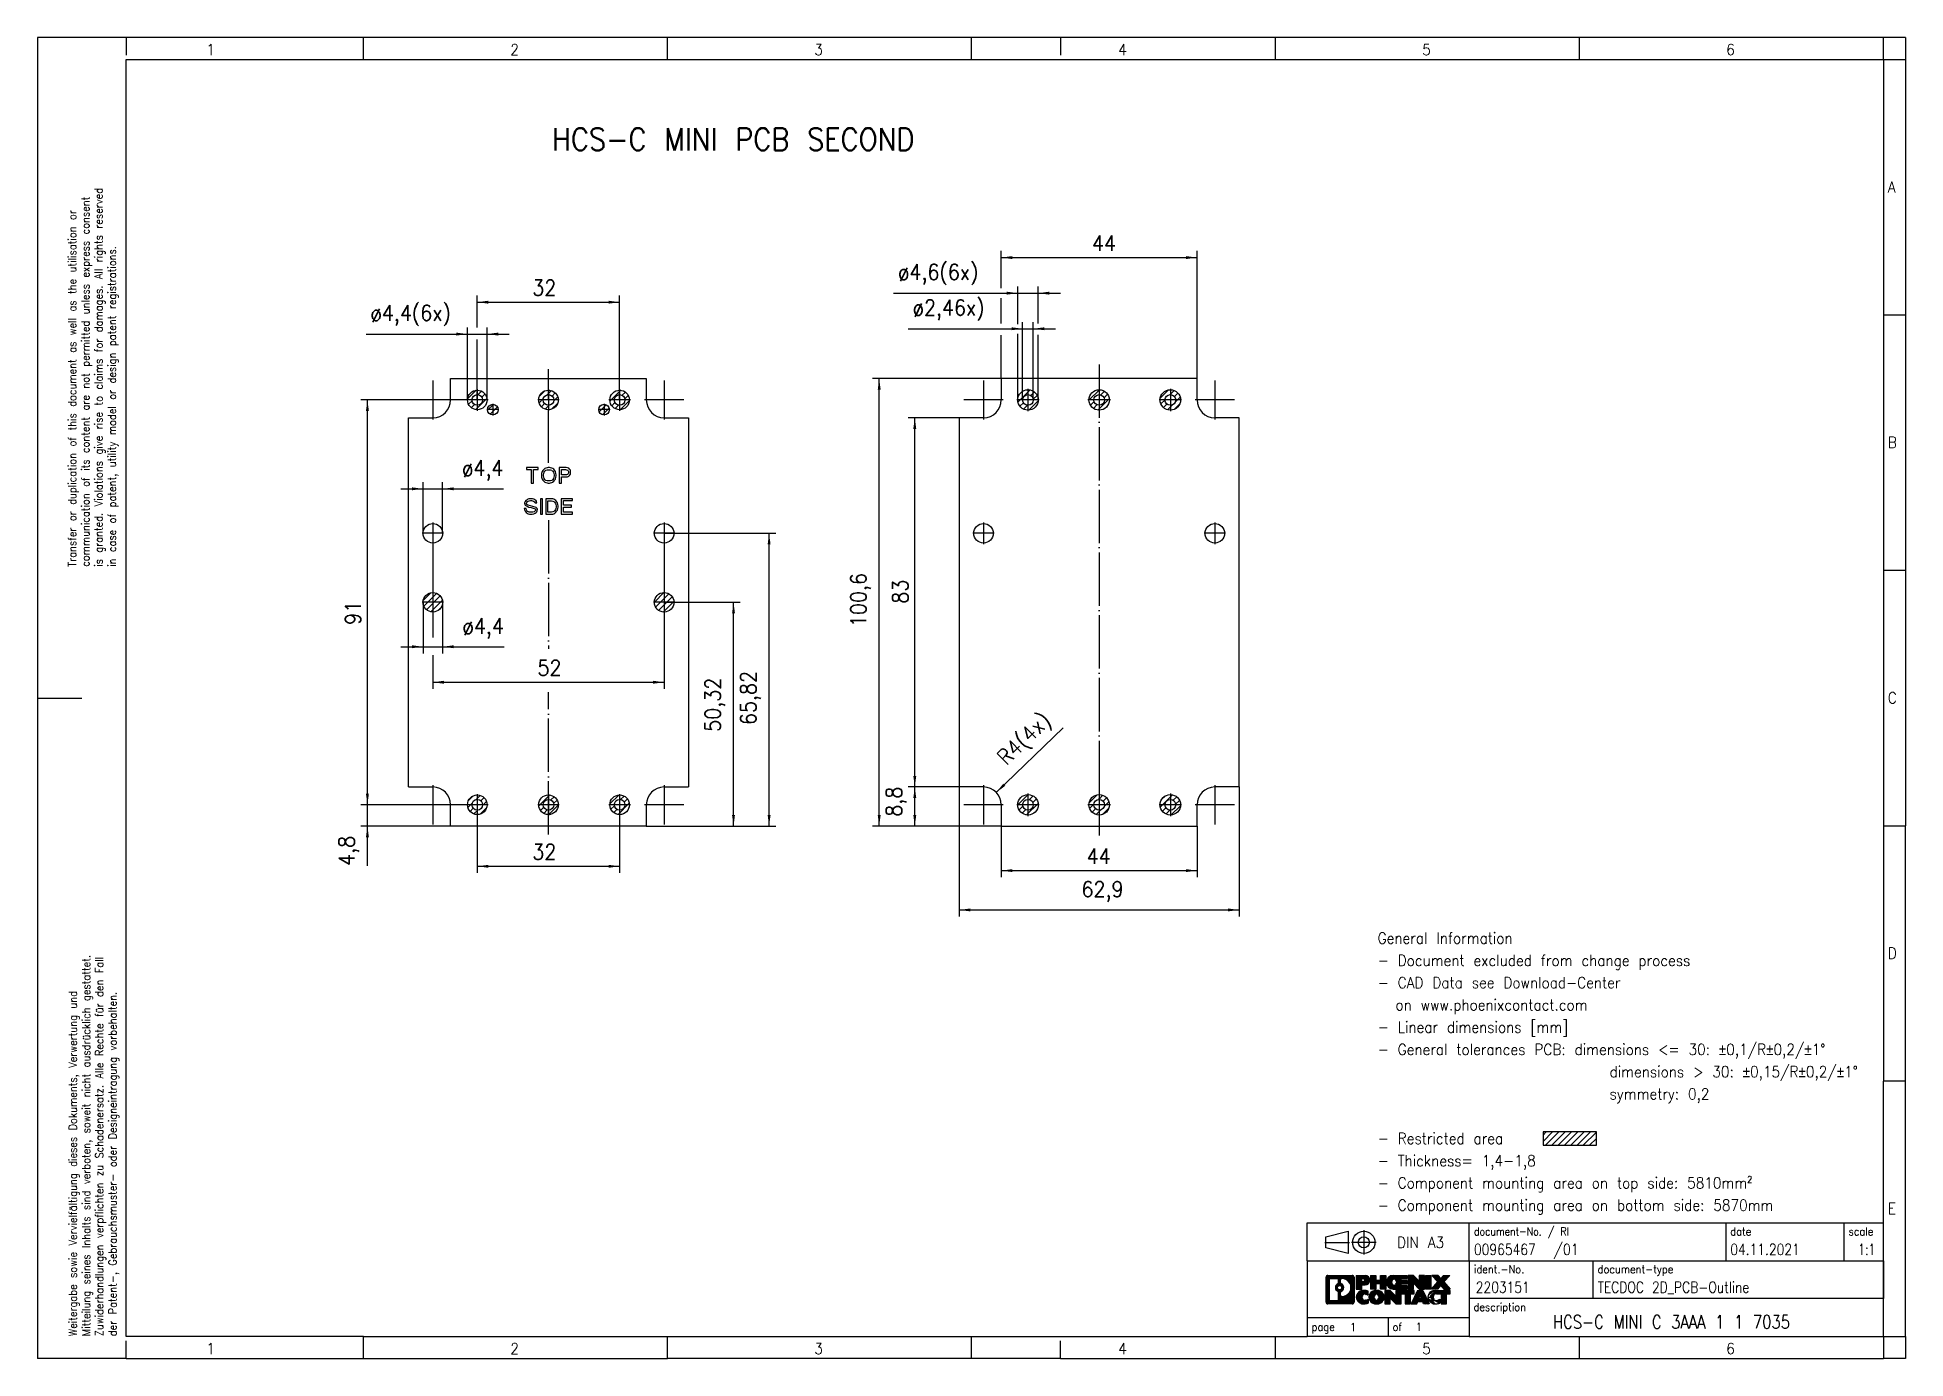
# Model space of a CAD drawing. Header units: millimetres. Extents: x -1283 to -863, y -1170 to -873.
import ezdxf

# ---------------------------------------------------------------- set-up
doc = ezdxf.new("R2010")
doc.units = ezdxf.units.MM
doc.linetypes.add('DOT_CENTER', pattern=[14, 12, -1, 0, -1])
doc.linetypes.add('PHANTOM', pattern=[13, 10, -1, 0, -1, 0, -1])
doc.layers.add('1', color=7, linetype='Continuous')
doc.styles.add('CONVERTER_11', font='txt.shx', dxfattribs={"width": 0.9})
doc.styles.add('CONVERTER_12', font='txt.shx', dxfattribs={"width": 0.81})
doc.styles.add('CONVERTER_13', font='txt.shx', dxfattribs={"width": 0.72})
doc.styles.add('CONVERTER_14', font='txt.shx', dxfattribs={"width": 0.855})
doc.dimstyles.new('ME10_DIM_10', dxfattribs={"dimtxt": 3.5, "dimasz": 2.5, "dimexe": 1.5, "dimexo": 0, "dimgap": 1.5, "dimtad": 1, "dimdec": 4, "dimdsep": 46, "dimtxsty": 'CONVERTER_11', "dimsah": 1, "dimcen": 0.09, "dimclrd": 2, "dimclre": 2, "dimclrt": 3, "dimadec": 0, "dimazin": 0, "dimtfac": 1, "dimtdec": 4, "dimtix": 1, "dimtmove": 0, "dimatfit": 3, "dimfxl": 1, "dimtolj": 1, "dimtzin": 0, "dimarcsym": 0})
doc.dimstyles.new('ME10_DIM_11', dxfattribs={"dimtxt": 3.5, "dimasz": 2.5, "dimexe": 1.5, "dimexo": 0, "dimgap": 1.5, "dimtad": 1, "dimdec": 4, "dimdsep": 46, "dimtxsty": 'CONVERTER_11', "dimsah": 1, "dimcen": 0.09, "dimclrd": 2, "dimclre": 2, "dimclrt": 3, "dimadec": 0, "dimazin": 0, "dimtfac": 1, "dimtdec": 4, "dimtix": 1, "dimtmove": 0, "dimatfit": 3, "dimfxl": 1, "dimtolj": 1, "dimtzin": 0, "dimarcsym": 0})
doc.dimstyles.new('ME10_DIM_12', dxfattribs={"dimtxt": 3.5, "dimasz": 2.5, "dimexe": 1.5, "dimexo": 0, "dimgap": 1.5, "dimtad": 1, "dimdec": 4, "dimdsep": 46, "dimtxsty": 'CONVERTER_11', "dimsah": 1, "dimcen": 0.09, "dimclrd": 2, "dimclre": 2, "dimclrt": 3, "dimadec": 0, "dimazin": 0, "dimtfac": 1, "dimtdec": 4, "dimtix": 1, "dimtmove": 0, "dimatfit": 3, "dimfxl": 1, "dimtolj": 1, "dimtzin": 0, "dimarcsym": 0})
doc.dimstyles.new('ME10_DIM_13', dxfattribs={"dimtxt": 3.5, "dimasz": 2.5, "dimexe": 1.5, "dimexo": 0, "dimgap": 1.5, "dimtad": 1, "dimdec": 4, "dimdsep": 46, "dimtxsty": 'CONVERTER_11', "dimsah": 1, "dimcen": 0.09, "dimclrd": 2, "dimclre": 2, "dimclrt": 3, "dimadec": 0, "dimazin": 0, "dimtfac": 1, "dimtdec": 4, "dimtix": 1, "dimtmove": 0, "dimatfit": 3, "dimfxl": 1, "dimtolj": 1, "dimtzin": 0, "dimarcsym": 0})
doc.dimstyles.new('ME10_DIM_14', dxfattribs={"dimtxt": 3.5, "dimasz": 2.5, "dimexe": 1.5, "dimexo": 0, "dimgap": 1.5, "dimtad": 1, "dimdec": 4, "dimdsep": 46, "dimtxsty": 'CONVERTER_11', "dimsah": 1, "dimcen": 0.09, "dimclrd": 2, "dimclre": 2, "dimclrt": 3, "dimadec": 0, "dimazin": 0, "dimtfac": 1, "dimtdec": 4, "dimtix": 1, "dimtmove": 0, "dimatfit": 3, "dimfxl": 1, "dimtolj": 1, "dimtzin": 0, "dimarcsym": 0})
doc.dimstyles.new('ME10_DIM_15', dxfattribs={"dimtxt": 3.5, "dimasz": 2.5, "dimexe": 1.5, "dimexo": 0, "dimgap": 1.5, "dimtad": 1, "dimdec": 4, "dimdsep": 46, "dimtxsty": 'CONVERTER_11', "dimsah": 1, "dimcen": 0.09, "dimclrd": 2, "dimclre": 2, "dimclrt": 3, "dimadec": 0, "dimazin": 0, "dimtfac": 1, "dimtdec": 4, "dimtix": 1, "dimtmove": 0, "dimatfit": 3, "dimfxl": 1, "dimtolj": 1, "dimtzin": 0, "dimarcsym": 0})
doc.dimstyles.new('ME10_DIM_16', dxfattribs={"dimtxt": 3.5, "dimasz": 2.5, "dimexe": 1.5, "dimexo": 0, "dimgap": 1.5, "dimtad": 1, "dimdec": 4, "dimdsep": 46, "dimtxsty": 'CONVERTER_11', "dimsah": 1, "dimcen": 0.09, "dimclrd": 2, "dimclre": 2, "dimclrt": 3, "dimadec": 0, "dimazin": 0, "dimtfac": 1, "dimtdec": 4, "dimtix": 1, "dimtmove": 0, "dimatfit": 3, "dimfxl": 1, "dimtolj": 1, "dimtzin": 0, "dimarcsym": 0})
doc.dimstyles.new('ME10_DIM_17', dxfattribs={"dimtxt": 3.5, "dimasz": 2.5, "dimexe": 1.5, "dimexo": 0, "dimgap": 1.5, "dimtad": 1, "dimdec": 4, "dimdsep": 46, "dimtxsty": 'CONVERTER_11', "dimsah": 1, "dimcen": 0.09, "dimclrd": 2, "dimclre": 2, "dimclrt": 3, "dimadec": 0, "dimazin": 0, "dimtfac": 1, "dimtdec": 4, "dimtix": 1, "dimtmove": 0, "dimatfit": 3, "dimfxl": 1, "dimtolj": 1, "dimtzin": 0, "dimarcsym": 0})
doc.dimstyles.new('ME10_DIM_18', dxfattribs={"dimtxt": 3.5, "dimasz": 2.5, "dimexe": 1.5, "dimexo": 0, "dimgap": 1.5, "dimtad": 1, "dimdec": 4, "dimdsep": 46, "dimtxsty": 'CONVERTER_11', "dimsah": 1, "dimcen": 0.09, "dimclrd": 2, "dimclre": 2, "dimclrt": 3, "dimadec": 0, "dimazin": 0, "dimtfac": 1, "dimtdec": 4, "dimtix": 1, "dimtmove": 0, "dimatfit": 3, "dimfxl": 1, "dimtolj": 1, "dimtzin": 0, "dimarcsym": 0})
doc.dimstyles.new('ME10_DIM_19', dxfattribs={"dimtxt": 3.5, "dimasz": 2.5, "dimexe": 1.5, "dimexo": 0, "dimgap": 1.5, "dimtad": 1, "dimdec": 4, "dimdsep": 46, "dimtxsty": 'CONVERTER_11', "dimsah": 1, "dimcen": 0.09, "dimclrd": 2, "dimclre": 2, "dimclrt": 3, "dimadec": 0, "dimazin": 0, "dimtfac": 1, "dimtdec": 4, "dimtix": 1, "dimtmove": 0, "dimatfit": 3, "dimfxl": 1, "dimtolj": 1, "dimtzin": 0, "dimarcsym": 0})
doc.dimstyles.new('ME10_DIM_20', dxfattribs={"dimtxt": 3.5, "dimasz": 2.5, "dimexe": 1.5, "dimexo": 0, "dimgap": 1.5, "dimtad": 1, "dimdec": 4, "dimdsep": 46, "dimtxsty": 'CONVERTER_11', "dimsah": 1, "dimcen": 0.09, "dimclrd": 2, "dimclre": 2, "dimclrt": 3, "dimadec": 0, "dimazin": 0, "dimtfac": 1, "dimtdec": 4, "dimtix": 1, "dimtmove": 0, "dimatfit": 3, "dimfxl": 1, "dimtolj": 1, "dimtzin": 0, "dimarcsym": 0})
doc.dimstyles.new('ME10_DIM_21', dxfattribs={"dimtxt": 3.5, "dimasz": 2.5, "dimexe": 1.5, "dimexo": 0, "dimgap": 1.5, "dimtad": 1, "dimdsep": 46, "dimtxsty": 'CONVERTER_11', "dimsah": 1, "dimcen": 0.09, "dimclrd": 2, "dimclre": 2, "dimclrt": 3, "dimadec": 0, "dimazin": 0, "dimtfac": 1, "dimtdec": 4, "dimtix": 1, "dimtmove": 0, "dimatfit": 3, "dimfxl": 1, "dimtolj": 1, "dimtzin": 0, "dimarcsym": 0})
doc.dimstyles.new('ME10_DIM_22', dxfattribs={"dimtxt": 3.5, "dimasz": 2.5, "dimexe": 1.5, "dimexo": 0, "dimgap": 1.5, "dimtad": 1, "dimdsep": 46, "dimtxsty": 'CONVERTER_11', "dimsah": 1, "dimcen": 0.09, "dimclrd": 2, "dimclre": 2, "dimclrt": 3, "dimadec": 0, "dimazin": 0, "dimtfac": 1, "dimtdec": 4, "dimtix": 1, "dimtmove": 0, "dimatfit": 3, "dimfxl": 1, "dimtolj": 1, "dimtzin": 0, "dimarcsym": 0})
pattern_1 = [(45, (0, 0), (-0.7071068, 0.7071068), [])]
pattern_2 = [(45, (62.78113, -72.31614), (-0.141421356, 0), [])]

# ---------------------------------------------------------------- blocks, each defined once
blk = doc.blocks.new('HCS-C_Mini_PCB__Second__1', base_point=(-1075.65, -1050.3))
at = {"layer": '1', "linetype": 'Continuous'}
h = blk.add_hatch(dxfattribs=at)
h.set_pattern_fill('_USER', color=2, angle=45, pattern_type=0)
h.set_pattern_definition(pattern_1)
edge = h.paths.add_edge_path()
edge.add_arc((-1060.2, -954.5), 2.3, 0, 360)
edge = h.paths.add_edge_path(flags=16)
edge.add_arc((-1060.2, -954.5), 1.2, 0, 360)
h = blk.add_hatch(dxfattribs=at)
h.set_pattern_fill('_USER', color=2, angle=45, pattern_type=0)
h.set_pattern_definition(pattern_1)
edge = h.paths.add_edge_path()
edge.add_arc((-1044.2, -954.5), 2.3, 0, 360)
edge = h.paths.add_edge_path(flags=16)
edge.add_arc((-1044.2, -954.5), 1.2, 0, 360)
h = blk.add_hatch(dxfattribs=at)
h.set_pattern_fill('_USER', color=2, angle=45, pattern_type=0)
h.set_pattern_definition(pattern_1)
edge = h.paths.add_edge_path()
edge.add_arc((-1028.2, -954.5), 2.3, 0, 360)
edge = h.paths.add_edge_path(flags=16)
edge.add_arc((-1028.2, -954.5), 1.2, 0, 360)
h = blk.add_hatch(dxfattribs=at)
h.set_pattern_fill('_USER', color=2, angle=45, pattern_type=0)
h.set_pattern_definition(pattern_1)
edge = h.paths.add_edge_path()
edge.add_arc((-1060.2, -1045.5), 2.3, 0, 360)
edge = h.paths.add_edge_path(flags=16)
edge.add_arc((-1060.2, -1045.5), 1.2, 0, 360)
h = blk.add_hatch(dxfattribs=at)
h.set_pattern_fill('_USER', color=2, angle=45, pattern_type=0)
h.set_pattern_definition(pattern_1)
edge = h.paths.add_edge_path()
edge.add_arc((-1044.2, -1045.5), 2.3, 0, 360)
edge = h.paths.add_edge_path(flags=16)
edge.add_arc((-1044.2, -1045.5), 1.2, 0, 360)
h = blk.add_hatch(dxfattribs=at)
h.set_pattern_fill('_USER', color=2, angle=45, pattern_type=0)
h.set_pattern_definition(pattern_1)
edge = h.paths.add_edge_path()
edge.add_arc((-1028.2, -1045.5), 2.3, 0, 360)
edge = h.paths.add_edge_path(flags=16)
edge.add_arc((-1028.2, -1045.5), 1.2, 0, 360)
at = {"color": 7, "linetype": 'Continuous'}
for p, q in [((-1022.2, -949.7), (-1066.2, -949.7)), ((-1066.2, -949.7), (-1066.2, -954.5)), ((-1022.2, -954.5), (-1022.2, -949.7)), ((-1075.65, -958.5), (-1075.65, -1041.5)), ((-1070.2, -958.5), (-1075.65, -958.5)), ((-1012.75, -958.5), (-1018.2, -958.5)), ((-1012.75, -1041.5), (-1012.75, -958.5)), ((-1070.2, -1041.5), (-1075.65, -1041.5)), ((-1012.75, -1041.5), (-1018.2, -1041.5)), ((-1066.2, -1045.5), (-1066.2, -1050.3)), ((-1022.2, -1050.3), (-1022.2, -1045.5)), ((-1066.2, -1050.3), (-1022.2, -1050.3))]:
    blk.add_line(p, q, dxfattribs=at)
for centre, radius in [((-1060.2, -954.5), 2.3), ((-1060.2, -954.5), 1.2), ((-1044.2, -954.5), 2.3), ((-1044.2, -954.5), 1.2), ((-1028.2, -954.5), 2.3), ((-1028.2, -954.5), 1.2), ((-1070.2, -984.48), 2.2), ((-1018.2, -984.48), 2.2), ((-1060.2, -1045.5), 2.3), ((-1060.2, -1045.5), 1.2), ((-1044.2, -1045.5), 2.3), ((-1044.2, -1045.5), 1.2), ((-1028.2, -1045.5), 2.3), ((-1028.2, -1045.5), 1.2)]:
    blk.add_circle(centre, radius, dxfattribs=at)
for centre, start, end in [((-1070.2, -954.5), 270, 0), ((-1018.2, -954.5), 180, 270), ((-1070.2, -1045.5), 0, 90), ((-1018.2, -1045.5), 90, 180)]:
    blk.add_arc(centre, 4, start, end, dxfattribs=at)
at = {"layer": '1', "color": 2, "linetype": 'DOT_CENTER'}
for p, q in [((-1044.2, -946.5), (-1044.2, -1052.41)), ((-1070.2, -950.1), (-1070.2, -958.9)), ((-1060.2, -951.97), (-1060.2, -957.03)), ((-1044.2, -951.97), (-1044.2, -957.03)), ((-1028.2, -951.97), (-1028.2, -957.03)), ((-1018.2, -950.1), (-1018.2, -958.9)), ((-1065.8, -954.5), (-1074.6, -954.5)), ((-1057.67, -954.5), (-1062.73, -954.5)), ((-1041.67, -954.5), (-1046.73, -954.5)), ((-1025.67, -954.5), (-1030.73, -954.5)), ((-1013.8, -954.5), (-1022.6, -954.5)), ((-1070.2, -982.06), (-1070.2, -986.9)), ((-1018.2, -982.06), (-1018.2, -986.9)), ((-1067.78, -984.48), (-1072.62, -984.48)), ((-1015.78, -984.48), (-1020.62, -984.48)), ((-1070.2, -1041.1), (-1070.2, -1049.9)), ((-1018.2, -1041.1), (-1018.2, -1049.9)), ((-1065.8, -1045.5), (-1074.6, -1045.5)), ((-1057.67, -1045.5), (-1062.73, -1045.5)), ((-1060.2, -1042.97), (-1060.2, -1048.03)), ((-1041.67, -1045.5), (-1046.73, -1045.5)), ((-1044.2, -1042.97), (-1044.2, -1048.03)), ((-1025.67, -1045.5), (-1030.73, -1045.5)), ((-1028.2, -1042.97), (-1028.2, -1048.03)), ((-1013.8, -1045.5), (-1022.6, -1045.5))]:
    blk.add_line(p, q, dxfattribs=at)
blk = doc.blocks.new('*D10')
at = {"layer": '1', "color": 2, "linetype": 'Continuous'}
for p, q in [((-1075.65, -1041.5), (-1087.15, -1041.5)), ((-1085.65, -1050.3), (-1085.65, -1041.5)), ((-1066.2, -1050.3), (-1087.15, -1050.3))]:
    blk.add_line(p, q, dxfattribs=at)
at = {"layer": '1', "color": 2}
for points in [[(-1085.32, -1044), (-1085.98, -1044), (-1085.65, -1041.5)], [(-1085.98, -1047.8), (-1085.32, -1047.8), (-1085.65, -1050.3)]]:
    blk.add_solid(points, dxfattribs=at)
at = {"layer": '1', "color": 3, "insert": (-1087.5, -1048.18), "char_height": 3.5, "attachment_point": 7, "rotation": 90, "line_spacing_factor": 0.60024, "style": 'CONVERTER_11'}
blk.add_mtext('8,8', dxfattribs=at)
blk = doc.blocks.new('*D11')
at = {"layer": '1', "color": 2, "linetype": 'Continuous'}
for p, q in [((-1075.65, -958.5), (-1087.15, -958.5)), ((-1085.65, -1041.5), (-1085.65, -958.5)), ((-1075.65, -1041.5), (-1087.15, -1041.5))]:
    blk.add_line(p, q, dxfattribs=at)
at = {"layer": '1', "color": 2}
for points in [[(-1085.32, -961), (-1085.98, -961), (-1085.65, -958.5)], [(-1085.98, -1039), (-1085.32, -1039), (-1085.65, -1041.5)]]:
    blk.add_solid(points, dxfattribs=at)
at = {"layer": '1', "color": 3, "insert": (-1087.15, -1000.3), "char_height": 3.5, "attachment_point": 7, "rotation": 90, "line_spacing_factor": 0.60024, "style": 'CONVERTER_11'}
blk.add_mtext('83', dxfattribs=at)
blk = doc.blocks.new('*D12')
at = {"layer": '1', "color": 2, "linetype": 'Continuous'}
for p, q in [((-1066.2, -949.7), (-1095.15, -949.7)), ((-1093.65, -1050.3), (-1093.65, -949.7)), ((-1066.2, -1050.3), (-1095.15, -1050.3))]:
    blk.add_line(p, q, dxfattribs=at)
at = {"layer": '1', "color": 2}
for points in [[(-1093.32, -952.2), (-1093.98, -952.2), (-1093.65, -949.7)], [(-1093.98, -1047.8), (-1093.32, -1047.8), (-1093.65, -1050.3)]]:
    blk.add_solid(points, dxfattribs=at)
at = {"layer": '1', "color": 3, "insert": (-1095.5, -1005.56), "char_height": 3.5, "attachment_point": 7, "rotation": 90, "line_spacing_factor": 0.60024, "style": 'CONVERTER_11'}
blk.add_mtext('100,6', dxfattribs=at)
blk = doc.blocks.new('*D13')
at = {"layer": '1', "color": 2, "linetype": 'Continuous'}
for p, q in [((-1066.2, -1050.3), (-1066.2, -1061.8)), ((-1022.2, -1050.3), (-1022.2, -1061.8)), ((-1066.2, -1060.3), (-1022.2, -1060.3))]:
    blk.add_line(p, q, dxfattribs=at)
at = {"layer": '1', "color": 2}
for points in [[(-1063.7, -1059.97), (-1063.7, -1060.63), (-1066.2, -1060.3)], [(-1024.7, -1060.63), (-1024.7, -1059.97), (-1022.2, -1060.3)]]:
    blk.add_solid(points, dxfattribs=at)
at = {"layer": '1', "color": 3, "insert": (-1046.98, -1058.8), "char_height": 3.5, "attachment_point": 7, "rotation": 0.0001, "line_spacing_factor": 0.60024, "style": 'CONVERTER_11'}
blk.add_mtext('44', dxfattribs=at)
blk = doc.blocks.new('*D14')
at = {"layer": '1', "color": 2, "linetype": 'Continuous'}
for p, q in [((-1075.65, -1041.5), (-1075.65, -1070.64)), ((-1012.75, -1041.5), (-1012.75, -1070.64)), ((-1075.65, -1069.14), (-1012.75, -1069.14))]:
    blk.add_line(p, q, dxfattribs=at)
at = {"layer": '1', "color": 2}
for points in [[(-1073.15, -1068.81), (-1073.15, -1069.47), (-1075.65, -1069.14)], [(-1015.25, -1069.47), (-1015.25, -1068.81), (-1012.75, -1069.14)]]:
    blk.add_solid(points, dxfattribs=at)
at = {"layer": '1', "color": 3, "insert": (-1048.17, -1067.29), "char_height": 3.5, "attachment_point": 7, "rotation": 0.0001, "line_spacing_factor": 0.60024, "style": 'CONVERTER_11'}
blk.add_mtext('62,9', dxfattribs=at)
blk = doc.blocks.new('*D15')
at = {"layer": '1', "color": 2, "linetype": 'Continuous'}
for p, q in [((-1066.2, -929.4), (-1066.2, -921)), ((-1066.2, -922.5), (-1022.2, -922.5)), ((-1022.2, -949.7), (-1022.2, -921)), ((-1066.2, -937.31), (-1066.2, -931.59)), ((-1066.2, -949.7), (-1066.2, -939.97))]:
    blk.add_line(p, q, dxfattribs=at)
at = {"layer": '1', "color": 2}
for points in [[(-1063.7, -922.17), (-1063.7, -922.83), (-1066.2, -922.5)], [(-1024.7, -922.83), (-1024.7, -922.17), (-1022.2, -922.5)]]:
    blk.add_solid(points, dxfattribs=at)
at = {"layer": '1', "color": 3, "insert": (-1045.82, -921), "char_height": 3.5, "attachment_point": 7, "rotation": 0.0001, "line_spacing_factor": 0.60024, "style": 'CONVERTER_11'}
blk.add_mtext('44', dxfattribs=at)
blk = doc.blocks.new('*D16')
at = {"layer": '1', "color": 2, "linetype": 'Continuous'}
blk.add_line((-1067.32, -1042.72), (-1052.28, -1028.23), dxfattribs=at)
at = {"layer": '1', "color": 2}
blk.add_solid([(-1065.75, -1040.75), (-1065.29, -1041.23), (-1067.32, -1042.72)], dxfattribs=at)
at = {"layer": '1', "color": 3, "insert": (-1066.28, -1039.63), "char_height": 3.5, "attachment_point": 7, "rotation": 43.9454, "line_spacing_factor": 0.60024, "style": 'CONVERTER_11'}
blk.add_mtext('\\C3; R\\C3;4\\C3;(4x)', dxfattribs=at)
blk = doc.blocks.new('*D17')
at = {"layer": '1', "color": 2, "linetype": 'Continuous'}
for p, q in [((-1087.12, -938.5), (-1061.4, -938.5)), ((-1061.4, -954.5), (-1061.4, -937)), ((-1061.4, -938.5), (-1059, -938.5)), ((-1059, -954.5), (-1059, -937)), ((-1059, -938.5), (-1054, -938.5))]:
    blk.add_line(p, q, dxfattribs=at)
at = {"layer": '1', "color": 2}
for points in [[(-1063.9, -938.83), (-1063.9, -938.17), (-1061.4, -938.5)], [(-1056.5, -938.17), (-1056.5, -938.83), (-1059, -938.5)]]:
    blk.add_solid(points, dxfattribs=at)
at = {"layer": '1', "color": 3, "insert": (-1086.14, -936.65), "char_height": 3.5, "attachment_point": 7, "rotation": 0.0001, "line_spacing_factor": 0.60024, "style": 'CONVERTER_11'}
blk.add_mtext('\\C3;ø\\C3;2,4\\C3;6x)', dxfattribs=at)
blk = doc.blocks.new('*D18')
at = {"layer": '1', "color": 2, "linetype": 'Continuous'}
for p, q in [((-1090.4, -930.5), (-1062.5, -930.5)), ((-1062.5, -937.46), (-1062.5, -929)), ((-1062.5, -930.5), (-1057.9, -930.5)), ((-1057.9, -937.3), (-1057.9, -929)), ((-1057.9, -930.5), (-1052.9, -930.5)), ((-1062.5, -954.5), (-1062.5, -939.65)), ((-1057.9, -954.5), (-1057.9, -939.84))]:
    blk.add_line(p, q, dxfattribs=at)
at = {"layer": '1', "color": 2}
for points in [[(-1065, -930.83), (-1065, -930.17), (-1062.5, -930.5)], [(-1055.4, -930.17), (-1055.4, -930.83), (-1057.9, -930.5)]]:
    blk.add_solid(points, dxfattribs=at)
at = {"layer": '1', "color": 3, "insert": (-1089.42, -928.65), "char_height": 3.5, "attachment_point": 7, "rotation": 0.0001, "line_spacing_factor": 0.60024, "style": 'CONVERTER_11'}
blk.add_mtext('\\C3;ø\\C3;4,6\\C3;(6x)', dxfattribs=at)
blk = doc.blocks.new('HCS-C_Mini_PCB__Second__2', base_point=(-1199.45, -1050.3))
at = {"layer": '1', "linetype": 'Continuous'}
h = blk.add_hatch(dxfattribs=at)
h.set_pattern_fill('_USER', color=2, angle=45, pattern_type=0)
h.set_pattern_definition(pattern_1)
edge = h.paths.add_edge_path()
edge.add_arc((-1184, -954.5), 2.2, 0, 360)
edge = h.paths.add_edge_path(flags=16)
edge.add_arc((-1184, -954.5), 1.2, 0, 360)
h = blk.add_hatch(dxfattribs=at)
h.set_pattern_fill('_USER', color=2, angle=45, pattern_type=0)
h.set_pattern_definition(pattern_1)
edge = h.paths.add_edge_path()
edge.add_arc((-1168, -954.5), 2.2, 0, 360)
edge = h.paths.add_edge_path(flags=16)
edge.add_arc((-1168, -954.5), 1.2, 0, 360)
h = blk.add_hatch(dxfattribs=at)
h.set_pattern_fill('_USER', color=2, angle=45, pattern_type=0)
h.set_pattern_definition(pattern_1)
edge = h.paths.add_edge_path()
edge.add_arc((-1152, -954.5), 2.2, 0, 360)
edge = h.paths.add_edge_path(flags=16)
edge.add_arc((-1152, -954.5), 1.2, 0, 360)
h = blk.add_hatch(dxfattribs=at)
h.set_pattern_fill('_USER', color=2, angle=45, pattern_type=0)
h.set_pattern_definition(pattern_1)
edge = h.paths.add_edge_path()
edge.add_arc((-1180.5, -956.68), 1.2, 0, 360)
h = blk.add_hatch(dxfattribs=at)
h.set_pattern_fill('_USER', color=2, angle=45, pattern_type=0)
h.set_pattern_definition(pattern_1)
edge = h.paths.add_edge_path()
edge.add_arc((-1155.5, -956.68), 1.2, 0, 360)
h = blk.add_hatch(dxfattribs=at)
h.set_pattern_fill('_USER', color=2, angle=45, pattern_type=0)
h.set_pattern_definition(pattern_1)
edge = h.paths.add_edge_path()
edge.add_arc((-1194, -999.98), 2.2, 0, 360)
h = blk.add_hatch(dxfattribs=at)
h.set_pattern_fill('_USER', color=2, angle=45, pattern_type=0)
h.set_pattern_definition(pattern_1)
edge = h.paths.add_edge_path()
edge.add_arc((-1142, -999.98), 2.2, 0, 360)
h = blk.add_hatch(dxfattribs=at)
h.set_pattern_fill('_USER', color=2, angle=45, pattern_type=0)
h.set_pattern_definition(pattern_1)
edge = h.paths.add_edge_path()
edge.add_arc((-1184, -1045.5), 2.2, 0, 360)
edge = h.paths.add_edge_path(flags=16)
edge.add_arc((-1184, -1045.5), 1.2, 0, 360)
h = blk.add_hatch(dxfattribs=at)
h.set_pattern_fill('_USER', color=2, angle=45, pattern_type=0)
h.set_pattern_definition(pattern_1)
edge = h.paths.add_edge_path()
edge.add_arc((-1168, -1045.5), 2.2, 0, 360)
edge = h.paths.add_edge_path(flags=16)
edge.add_arc((-1168, -1045.5), 1.2, 0, 360)
h = blk.add_hatch(dxfattribs=at)
h.set_pattern_fill('_USER', color=2, angle=45, pattern_type=0)
h.set_pattern_definition(pattern_1)
edge = h.paths.add_edge_path()
edge.add_arc((-1152, -1045.5), 2.2, 0, 360)
edge = h.paths.add_edge_path(flags=16)
edge.add_arc((-1152, -1045.5), 1.2, 0, 360)
at = {"color": 7, "linetype": 'Continuous'}
for p, q in [((-1190, -954.5), (-1190, -949.7)), ((-1190, -949.7), (-1146, -949.7)), ((-1146, -949.7), (-1146, -954.5)), ((-1199.45, -1041.5), (-1199.45, -958.5)), ((-1199.45, -958.5), (-1194, -958.5)), ((-1142, -958.5), (-1136.55, -958.5)), ((-1136.55, -958.5), (-1136.55, -1041.5)), ((-1172.97, -969.7), (-1172.97, -970.14)), ((-1170.3, -969.7), (-1172.97, -969.7)), ((-1172.97, -970.14), (-1171.87, -970.14)), ((-1171.87, -970.14), (-1171.87, -973.2)), ((-1171.39, -970.14), (-1170.3, -970.14)), ((-1171.39, -973.2), (-1171.39, -970.14)), ((-1170.3, -970.14), (-1170.3, -969.7)), ((-1169.07, -970.14), (-1169.25, -970.36)), ((-1168.81, -969.92), (-1169.07, -970.14)), ((-1168.63, -969.83), (-1168.81, -969.92)), ((-1168.33, -969.74), (-1168.63, -969.83)), ((-1168.07, -969.7), (-1168.33, -969.74)), ((-1168.33, -970.22), (-1168.07, -970.18)), ((-1167.8, -969.7), (-1168.07, -969.7)), ((-1168.07, -970.18), (-1167.8, -970.18)), ((-1167.54, -969.74), (-1167.8, -969.7)), ((-1167.8, -970.18), (-1167.54, -970.22)), ((-1167.23, -969.83), (-1167.54, -969.74)), ((-1167.02, -969.92), (-1167.23, -969.83)), ((-1166.8, -970.09), (-1167.02, -969.92)), ((-1166.62, -970.31), (-1166.8, -970.09)), ((-1165.57, -969.7), (-1165.57, -973.2)), ((-1164.04, -969.7), (-1165.57, -969.7)), ((-1165.09, -971.36), (-1165.09, -970.14)), ((-1165.09, -970.14), (-1164.17, -970.14)), ((-1164.17, -970.14), (-1163.91, -970.18)), ((-1163.69, -969.74), (-1164.04, -969.7)), ((-1163.91, -970.18), (-1163.69, -970.27)), ((-1163.43, -969.87), (-1163.69, -969.74)), ((-1163.25, -970.05), (-1163.43, -969.87)), ((-1163.08, -970.31), (-1163.25, -970.05)), ((-1171.87, -973.2), (-1171.39, -973.2)), ((-1169.55, -971.01), (-1169.6, -971.32)), ((-1169.6, -971.32), (-1169.6, -971.58)), ((-1169.6, -971.58), (-1169.55, -971.89)), ((-1169.42, -970.62), (-1169.55, -971.01)), ((-1169.55, -971.89), (-1169.42, -972.28)), ((-1169.25, -970.36), (-1169.42, -970.62)), ((-1169.42, -972.28), (-1169.25, -972.54)), ((-1169.25, -972.54), (-1169.07, -972.76)), ((-1169.12, -971.32), (-1169.07, -971.01)), ((-1169.12, -971.58), (-1169.12, -971.32)), ((-1169.07, -971.89), (-1169.12, -971.58)), ((-1169.07, -971.01), (-1168.98, -970.75)), ((-1168.98, -972.15), (-1169.07, -971.89)), ((-1169.07, -972.76), (-1168.81, -972.98)), ((-1168.98, -970.75), (-1168.85, -970.53)), ((-1168.85, -972.37), (-1168.98, -972.15)), ((-1168.85, -970.53), (-1168.72, -970.4)), ((-1168.72, -972.5), (-1168.85, -972.37)), ((-1168.81, -972.98), (-1168.63, -973.07)), ((-1168.72, -970.4), (-1168.59, -970.31)), ((-1168.59, -972.59), (-1168.72, -972.5)), ((-1168.63, -973.07), (-1168.33, -973.16)), ((-1168.59, -970.31), (-1168.33, -970.22)), ((-1168.33, -972.67), (-1168.59, -972.59)), ((-1168.07, -972.72), (-1168.33, -972.67)), ((-1168.33, -973.16), (-1168.07, -973.2)), ((-1167.8, -972.72), (-1168.07, -972.72)), ((-1168.07, -973.2), (-1167.8, -973.2)), ((-1167.54, -972.67), (-1167.8, -972.72)), ((-1167.8, -973.2), (-1167.54, -973.16)), ((-1167.54, -970.22), (-1167.28, -970.31)), ((-1167.28, -972.59), (-1167.54, -972.67)), ((-1167.54, -973.16), (-1167.23, -973.07)), ((-1167.28, -970.31), (-1167.15, -970.4)), ((-1167.15, -972.5), (-1167.28, -972.59)), ((-1167.23, -973.07), (-1167.06, -972.98)), ((-1167.15, -970.4), (-1167.02, -970.53)), ((-1167.02, -972.37), (-1167.15, -972.5)), ((-1167.06, -972.98), (-1166.8, -972.76)), ((-1167.02, -970.53), (-1166.88, -970.75)), ((-1166.88, -972.15), (-1167.02, -972.37)), ((-1166.88, -970.75), (-1166.8, -971.01)), ((-1166.8, -971.89), (-1166.88, -972.15)), ((-1166.8, -971.01), (-1166.75, -971.32)), ((-1166.75, -971.58), (-1166.8, -971.89)), ((-1166.8, -972.76), (-1166.62, -972.54)), ((-1166.75, -971.32), (-1166.75, -971.58)), ((-1166.45, -970.62), (-1166.62, -970.31)), ((-1166.62, -972.54), (-1166.45, -972.28)), ((-1166.32, -971.01), (-1166.45, -970.62)), ((-1166.45, -972.28), (-1166.32, -971.89)), ((-1166.27, -971.32), (-1166.32, -971.01)), ((-1166.32, -971.89), (-1166.27, -971.58)), ((-1166.27, -971.58), (-1166.27, -971.32)), ((-1165.57, -973.2), (-1165.09, -973.2)), ((-1164.17, -971.36), (-1165.09, -971.36)), ((-1165.09, -971.8), (-1164.04, -971.8)), ((-1165.09, -973.2), (-1165.09, -971.8)), ((-1163.91, -971.32), (-1164.17, -971.36)), ((-1164.04, -971.8), (-1163.69, -971.76)), ((-1163.69, -971.23), (-1163.91, -971.32)), ((-1163.69, -970.27), (-1163.56, -970.4)), ((-1163.56, -971.1), (-1163.69, -971.23)), ((-1163.69, -971.76), (-1163.43, -971.62)), ((-1163.56, -970.4), (-1163.47, -970.62)), ((-1163.47, -970.88), (-1163.56, -971.1)), ((-1163.47, -970.62), (-1163.47, -970.88)), ((-1163.43, -971.62), (-1163.25, -971.45)), ((-1163.25, -971.45), (-1163.08, -971.19)), ((-1163.03, -970.62), (-1163.08, -970.31)), ((-1163.08, -971.19), (-1163.03, -970.88)), ((-1163.03, -970.88), (-1163.03, -970.62)), ((-1173.34, -977.49), (-1173.38, -977.62)), ((-1173.38, -977.62), (-1173.38, -977.71)), ((-1173.38, -977.71), (-1173.34, -977.92)), ((-1173.25, -977.36), (-1173.34, -977.49)), ((-1173.34, -977.92), (-1173.21, -978.14)), ((-1173.08, -977.14), (-1173.25, -977.36)), ((-1173.21, -978.14), (-1172.81, -978.41)), ((-1172.81, -976.92), (-1173.08, -977.14)), ((-1172.94, -977.71), (-1172.9, -977.53)), ((-1172.94, -977.79), (-1172.94, -977.71)), ((-1172.86, -977.97), (-1172.94, -977.79)), ((-1172.9, -977.53), (-1172.73, -977.36)), ((-1172.55, -978.14), (-1172.86, -977.97)), ((-1172.64, -976.83), (-1172.81, -976.92)), ((-1172.81, -978.41), (-1172.38, -978.58)), ((-1172.73, -977.36), (-1172.59, -977.27)), ((-1172.38, -976.74), (-1172.64, -976.83)), ((-1172.59, -977.27), (-1172.33, -977.18)), ((-1171.5, -978.45), (-1172.55, -978.14)), ((-1172.11, -976.7), (-1172.38, -976.74)), ((-1172.38, -978.58), (-1171.89, -978.71)), ((-1172.33, -977.18), (-1172.07, -977.14)), ((-1171.85, -976.7), (-1172.11, -976.7)), ((-1172.07, -977.14), (-1171.85, -977.14)), ((-1171.59, -976.74), (-1171.85, -976.7)), ((-1171.85, -977.14), (-1171.59, -977.18)), ((-1171.28, -976.83), (-1171.59, -976.74)), ((-1171.59, -977.18), (-1171.33, -977.27)), ((-1170.98, -978.62), (-1171.5, -978.45)), ((-1171.33, -977.27), (-1171.11, -977.44)), ((-1171.06, -976.92), (-1171.28, -976.83)), ((-1171.11, -977.44), (-1171.02, -977.66)), ((-1170.8, -977.14), (-1171.06, -976.92)), ((-1171.02, -977.66), (-1170.58, -977.66)), ((-1170.67, -977.36), (-1170.8, -977.14)), ((-1170.58, -977.66), (-1170.67, -977.36)), ((-1169.31, -976.7), (-1169.79, -976.7)), ((-1169.79, -976.7), (-1169.79, -980.2)), ((-1169.31, -980.2), (-1169.31, -976.7)), ((-1167.34, -976.7), (-1168.61, -976.7)), ((-1168.61, -976.7), (-1168.61, -980.2)), ((-1168.13, -979.72), (-1168.13, -977.18)), ((-1168.13, -977.18), (-1167.34, -977.18)), ((-1167.04, -976.74), (-1167.34, -976.7)), ((-1167.34, -977.18), (-1167.04, -977.22)), ((-1166.78, -976.83), (-1167.04, -976.74)), ((-1167.04, -977.22), (-1166.82, -977.31)), ((-1166.82, -977.31), (-1166.69, -977.4)), ((-1166.56, -976.92), (-1166.78, -976.83)), ((-1166.69, -977.4), (-1166.56, -977.53)), ((-1166.34, -977.09), (-1166.56, -976.92)), ((-1166.56, -977.53), (-1166.43, -977.75)), ((-1166.43, -977.75), (-1166.34, -978.01)), ((-1166.16, -977.31), (-1166.34, -977.09)), ((-1166.34, -978.01), (-1166.29, -978.32)), ((-1166.29, -978.58), (-1166.34, -978.89)), ((-1166.29, -978.32), (-1166.29, -978.58)), ((-1165.99, -977.62), (-1166.16, -977.31)), ((-1165.86, -978.01), (-1165.99, -977.62)), ((-1165.81, -978.32), (-1165.86, -978.01)), ((-1165.86, -978.89), (-1165.81, -978.58)), ((-1165.81, -978.58), (-1165.81, -978.32)), ((-1162.62, -976.7), (-1165.11, -976.7)), ((-1165.11, -976.7), (-1165.11, -980.2)), ((-1164.63, -977.14), (-1162.62, -977.14)), ((-1164.63, -978.19), (-1164.63, -977.14)), ((-1162.79, -978.19), (-1164.63, -978.19)), ((-1162.79, -978.62), (-1162.79, -978.19)), ((-1162.62, -977.14), (-1162.62, -976.7)), ((-1173.43, -978.89), (-1173.38, -979.19)), ((-1172.99, -978.89), (-1173.43, -978.89)), ((-1173.38, -979.19), (-1173.25, -979.5)), ((-1173.25, -979.5), (-1173.03, -979.81)), ((-1173.03, -979.81), (-1172.81, -979.98)), ((-1172.94, -979.19), (-1172.99, -978.89)), ((-1172.86, -979.41), (-1172.94, -979.19)), ((-1172.68, -979.59), (-1172.86, -979.41)), ((-1172.81, -979.98), (-1172.59, -980.07)), ((-1172.51, -979.67), (-1172.68, -979.59)), ((-1172.59, -980.07), (-1172.24, -980.16)), ((-1172.33, -979.72), (-1172.51, -979.67)), ((-1172.07, -979.76), (-1172.33, -979.72)), ((-1172.24, -980.16), (-1172.03, -980.2)), ((-1171.85, -979.76), (-1172.07, -979.76)), ((-1172.03, -980.2), (-1171.63, -980.2)), ((-1171.89, -978.71), (-1171.24, -978.89)), ((-1171.5, -979.72), (-1171.85, -979.76)), ((-1171.63, -980.2), (-1171.28, -980.11)), ((-1171.24, -979.63), (-1171.5, -979.72)), ((-1171.28, -980.11), (-1170.98, -979.98)), ((-1171.24, -978.89), (-1171.02, -978.97)), ((-1171.06, -979.54), (-1171.24, -979.63)), ((-1170.93, -979.37), (-1171.06, -979.54)), ((-1171.02, -978.97), (-1170.93, -979.06)), ((-1170.76, -978.71), (-1170.98, -978.62)), ((-1170.98, -979.98), (-1170.76, -979.81)), ((-1170.93, -979.06), (-1170.89, -979.24)), ((-1170.89, -979.24), (-1170.93, -979.37)), ((-1170.63, -978.8), (-1170.76, -978.71)), ((-1170.76, -979.81), (-1170.63, -979.63)), ((-1170.54, -978.93), (-1170.63, -978.8)), ((-1170.63, -979.63), (-1170.54, -979.41)), ((-1170.49, -979.15), (-1170.54, -978.93)), ((-1170.54, -979.41), (-1170.49, -979.15)), ((-1169.79, -980.2), (-1169.31, -980.2)), ((-1168.61, -980.2), (-1167.34, -980.2)), ((-1167.34, -979.72), (-1168.13, -979.72)), ((-1167.04, -979.67), (-1167.34, -979.72)), ((-1167.34, -980.2), (-1167.04, -980.16)), ((-1166.82, -979.59), (-1167.04, -979.67)), ((-1167.04, -980.16), (-1166.78, -980.07)), ((-1166.69, -979.5), (-1166.82, -979.59)), ((-1166.78, -980.07), (-1166.6, -979.98)), ((-1166.56, -979.37), (-1166.69, -979.5)), ((-1166.6, -979.98), (-1166.34, -979.76)), ((-1166.43, -979.15), (-1166.56, -979.37)), ((-1166.34, -978.89), (-1166.43, -979.15)), ((-1166.34, -979.76), (-1166.16, -979.54)), ((-1166.16, -979.54), (-1165.99, -979.28)), ((-1165.99, -979.28), (-1165.86, -978.89)), ((-1165.11, -980.2), (-1162.58, -980.2)), ((-1164.63, -978.62), (-1162.79, -978.62)), ((-1164.63, -979.76), (-1164.63, -978.62)), ((-1162.58, -979.76), (-1164.63, -979.76)), ((-1162.58, -980.2), (-1162.58, -979.76)), ((-1199.45, -1041.5), (-1194, -1041.5)), ((-1142, -1041.5), (-1136.55, -1041.5)), ((-1190, -1050.3), (-1190, -1045.5)), ((-1146, -1045.5), (-1146, -1050.3)), ((-1146, -1050.3), (-1190, -1050.3))]:
    blk.add_line(p, q, dxfattribs=at)
for centre, radius in [((-1184, -954.5), 2.2), ((-1184, -954.5), 1.2), ((-1168, -954.5), 2.2), ((-1168, -954.5), 1.2), ((-1152, -954.5), 2.2), ((-1152, -954.5), 1.2), ((-1180.5, -956.68), 1.2), ((-1155.5, -956.68), 1.2), ((-1194, -984.48), 2.2), ((-1142, -984.48), 2.2), ((-1194, -999.98), 2.2), ((-1142, -999.98), 2.2), ((-1184, -1045.5), 2.2), ((-1184, -1045.5), 1.2), ((-1168, -1045.5), 2.2), ((-1168, -1045.5), 1.2), ((-1152, -1045.5), 2.2), ((-1152, -1045.5), 1.2)]:
    blk.add_circle(centre, radius, dxfattribs=at)
for centre, start, end in [((-1194, -954.5), 270, 360), ((-1142, -954.5), 180, 270), ((-1194, -1045.5), 0, 90), ((-1142, -1045.5), 90, 180)]:
    blk.add_arc(centre, 4, start, end, dxfattribs=at)
at = {"layer": '1', "color": 2, "linetype": 'DOT_CENTER'}
for p, q in [((-1168, -968.62), (-1168, -947.57)), ((-1194, -950.1), (-1194, -958.9)), ((-1184, -952.08), (-1184, -956.92)), ((-1168, -952.08), (-1168, -956.92)), ((-1152, -952.08), (-1152, -956.92)), ((-1142, -950.1), (-1142, -958.9)), ((-1189.6, -954.5), (-1198.4, -954.5)), ((-1181.58, -954.5), (-1186.42, -954.5)), ((-1179.18, -956.68), (-1181.82, -956.68)), ((-1180.5, -955.36), (-1180.5, -958)), ((-1165.58, -954.5), (-1170.42, -954.5)), ((-1154.18, -956.68), (-1156.82, -956.68)), ((-1155.5, -955.36), (-1155.5, -958)), ((-1149.58, -954.5), (-1154.42, -954.5)), ((-1137.6, -954.5), (-1146.4, -954.5)), ((-1194, -982.06), (-1194, -986.9)), ((-1168, -981.53), (-1168, -1010.46)), ((-1142, -982.06), (-1142, -986.9)), ((-1191.58, -984.48), (-1196.42, -984.48)), ((-1139.58, -984.48), (-1144.42, -984.48)), ((-1194, -997.56), (-1194, -1002.4)), ((-1142, -997.56), (-1142, -1002.4)), ((-1191.58, -999.98), (-1196.42, -999.98)), ((-1139.58, -999.98), (-1144.42, -999.98)), ((-1168, -1052.21), (-1168, -1020.21)), ((-1194, -1041.1), (-1194, -1049.9)), ((-1142, -1041.1), (-1142, -1049.9)), ((-1189.6, -1045.5), (-1198.4, -1045.5)), ((-1181.58, -1045.5), (-1186.42, -1045.5)), ((-1184, -1043.08), (-1184, -1047.92)), ((-1165.58, -1045.5), (-1170.42, -1045.5)), ((-1168, -1043.08), (-1168, -1047.92)), ((-1149.58, -1045.5), (-1154.42, -1045.5)), ((-1152, -1043.08), (-1152, -1047.92)), ((-1137.6, -1045.5), (-1146.4, -1045.5))]:
    blk.add_line(p, q, dxfattribs=at)
blk = doc.blocks.new('*D19')
at = {"layer": '1', "color": 2, "linetype": 'Continuous'}
for p, q in [((-1184, -1045.5), (-1184, -1060.83)), ((-1152, -1045.5), (-1152, -1060.83)), ((-1184, -1059.33), (-1152, -1059.33))]:
    blk.add_line(p, q, dxfattribs=at)
at = {"layer": '1', "color": 2}
for points in [[(-1181.5, -1059), (-1181.5, -1059.66), (-1184, -1059.33)], [(-1154.5, -1059.66), (-1154.5, -1059), (-1152, -1059.33)]]:
    blk.add_solid(points, dxfattribs=at)
at = {"layer": '1', "color": 3, "insert": (-1171.63, -1057.83), "char_height": 3.5, "attachment_point": 7, "rotation": 0.0001, "line_spacing_factor": 0.60024, "style": 'CONVERTER_11'}
blk.add_mtext('32', dxfattribs=at)
blk = doc.blocks.new('*D20')
at = {"layer": '1', "color": 2, "linetype": 'Continuous'}
for p, q in [((-1208.7, -1045.5), (-1208.7, -1040.5)), ((-1184, -1045.5), (-1210.2, -1045.5)), ((-1208.7, -1050.3), (-1208.7, -1045.5)), ((-1190, -1050.3), (-1210.2, -1050.3)), ((-1208.7, -1059.23), (-1208.7, -1050.3))]:
    blk.add_line(p, q, dxfattribs=at)
at = {"layer": '1', "color": 2}
for points in [[(-1209.03, -1043), (-1208.37, -1043), (-1208.7, -1045.5)], [(-1208.37, -1052.8), (-1209.03, -1052.8), (-1208.7, -1050.3)]]:
    blk.add_solid(points, dxfattribs=at)
at = {"layer": '1', "color": 3, "insert": (-1210.55, -1059.23), "char_height": 3.5, "attachment_point": 7, "rotation": 90, "line_spacing_factor": 0.60024, "style": 'CONVERTER_11'}
blk.add_mtext('4,8', dxfattribs=at)
blk = doc.blocks.new('*D21')
at = {"layer": '1', "color": 2, "linetype": 'Continuous'}
for p, q in [((-1184, -954.5), (-1210.2, -954.5)), ((-1208.7, -1045.5), (-1208.7, -954.5)), ((-1184, -1045.5), (-1210.2, -1045.5))]:
    blk.add_line(p, q, dxfattribs=at)
at = {"layer": '1', "color": 2}
for points in [[(-1208.37, -957), (-1209.03, -957), (-1208.7, -954.5)], [(-1209.03, -1043), (-1208.37, -1043), (-1208.7, -1045.5)]]:
    blk.add_solid(points, dxfattribs=at)
at = {"layer": '1', "color": 3, "insert": (-1210.2, -1005.06), "char_height": 3.5, "attachment_point": 7, "rotation": 90, "line_spacing_factor": 0.60024, "style": 'CONVERTER_11'}
blk.add_mtext('91', dxfattribs=at)
blk = doc.blocks.new('*D22')
at = {"layer": '1', "color": 2, "linetype": 'Continuous'}
for p, q in [((-1184, -938.23), (-1184, -931.03)), ((-1152, -954.5), (-1152, -931.03)), ((-1184, -932.53), (-1152, -932.53)), ((-1184, -954.5), (-1184, -940.89))]:
    blk.add_line(p, q, dxfattribs=at)
at = {"layer": '1', "color": 2}
for points in [[(-1181.5, -932.2), (-1181.5, -932.86), (-1184, -932.53)], [(-1154.5, -932.86), (-1154.5, -932.2), (-1152, -932.53)]]:
    blk.add_solid(points, dxfattribs=at)
at = {"layer": '1', "color": 3, "insert": (-1171.64, -931.03), "char_height": 3.5, "attachment_point": 7, "rotation": 0.0001, "line_spacing_factor": 0.60024, "style": 'CONVERTER_11'}
blk.add_mtext('32', dxfattribs=at)
blk = doc.blocks.new('*D23')
at = {"layer": '1', "color": 2, "linetype": 'Continuous'}
for p, q in [((-1194, -984.48), (-1194, -1007.92)), ((-1142, -984.48), (-1142, -1019.46)), ((-1194, -1011.9), (-1194, -1019.46)), ((-1194, -1017.96), (-1142, -1017.96))]:
    blk.add_line(p, q, dxfattribs=at)
at = {"layer": '1', "color": 2}
for points in [[(-1191.5, -1017.63), (-1191.5, -1018.29), (-1194, -1017.96)], [(-1144.5, -1018.29), (-1144.5, -1017.63), (-1142, -1017.96)]]:
    blk.add_solid(points, dxfattribs=at)
at = {"layer": '1', "color": 3, "insert": (-1170.47, -1016.46), "char_height": 3.5, "attachment_point": 7, "rotation": 0.0001, "line_spacing_factor": 0.60024, "style": 'CONVERTER_11'}
blk.add_mtext('52', dxfattribs=at)
blk = doc.blocks.new('*D24')
at = {"layer": '1', "color": 2, "linetype": 'Continuous'}
for p, q in [((-1142, -999.98), (-1124.9, -999.98)), ((-1126.4, -1050.3), (-1126.4, -999.98)), ((-1146, -1050.3), (-1124.9, -1050.3))]:
    blk.add_line(p, q, dxfattribs=at)
at = {"layer": '1', "color": 2}
for points in [[(-1126.07, -1002.48), (-1126.73, -1002.48), (-1126.4, -999.98)], [(-1126.73, -1047.8), (-1126.07, -1047.8), (-1126.4, -1050.3)]]:
    blk.add_solid(points, dxfattribs=at)
at = {"layer": '1', "color": 3, "insert": (-1128.25, -1029.09), "char_height": 3.5, "attachment_point": 7, "rotation": 90, "line_spacing_factor": 0.60024, "style": 'CONVERTER_11'}
blk.add_mtext('50,32', dxfattribs=at)
blk = doc.blocks.new('*D25')
at = {"layer": '1', "color": 2, "linetype": 'Continuous'}
for p, q in [((-1142, -984.48), (-1116.9, -984.48)), ((-1118.4, -1050.3), (-1118.4, -984.48)), ((-1146, -1050.3), (-1116.9, -1050.3))]:
    blk.add_line(p, q, dxfattribs=at)
at = {"layer": '1', "color": 2}
for points in [[(-1118.07, -986.98), (-1118.73, -986.98), (-1118.4, -984.48)], [(-1118.73, -1047.8), (-1118.07, -1047.8), (-1118.4, -1050.3)]]:
    blk.add_solid(points, dxfattribs=at)
at = {"layer": '1', "color": 3, "insert": (-1120.25, -1027.58), "char_height": 3.5, "attachment_point": 7, "rotation": 90, "line_spacing_factor": 0.60024, "style": 'CONVERTER_11'}
blk.add_mtext('65,82', dxfattribs=at)
blk = doc.blocks.new('*D26')
at = {"layer": '1', "color": 2, "linetype": 'Continuous'}
for p, q in [((-1209, -939.7), (-1186.2, -939.7)), ((-1186.2, -954.5), (-1186.2, -938.2)), ((-1186.2, -939.7), (-1181.8, -939.7)), ((-1181.8, -954.5), (-1181.8, -938.2)), ((-1181.8, -939.7), (-1176.8, -939.7))]:
    blk.add_line(p, q, dxfattribs=at)
at = {"layer": '1', "color": 2}
for points in [[(-1188.7, -940.03), (-1188.7, -939.37), (-1186.2, -939.7)], [(-1179.3, -939.37), (-1179.3, -940.03), (-1181.8, -939.7)]]:
    blk.add_solid(points, dxfattribs=at)
at = {"layer": '1', "color": 3, "insert": (-1208.02, -937.85), "char_height": 3.5, "attachment_point": 7, "rotation": 0.0001, "line_spacing_factor": 0.60024, "style": 'CONVERTER_11'}
blk.add_mtext('\\C3;ø\\C3;4,4\\C3;(6x)', dxfattribs=at)
blk = doc.blocks.new('*D27')
at = {"layer": '1', "color": 2, "linetype": 'Continuous'}
for p, q in [((-1196.2, -984.48), (-1196.2, -972.98)), ((-1191.8, -984.48), (-1191.8, -972.98)), ((-1201.2, -974.48), (-1196.2, -974.48)), ((-1196.2, -974.48), (-1191.8, -974.48)), ((-1191.8, -974.48), (-1178.09, -974.48))]:
    blk.add_line(p, q, dxfattribs=at)
at = {"layer": '1', "color": 2}
for points in [[(-1198.7, -974.81), (-1198.7, -974.15), (-1196.2, -974.48)], [(-1189.3, -974.15), (-1189.3, -974.81), (-1191.8, -974.48)]]:
    blk.add_solid(points, dxfattribs=at)
at = {"layer": '1', "color": 3, "insert": (-1187.43, -972.63), "char_height": 3.5, "attachment_point": 7, "rotation": 0.0001, "line_spacing_factor": 0.60024, "style": 'CONVERTER_11'}
blk.add_mtext('\\C3;ø\\C3;4,4', dxfattribs=at)
blk = doc.blocks.new('*D28')
at = {"layer": '1', "color": 2, "linetype": 'Continuous'}
for p, q in [((-1196.2, -999.98), (-1196.2, -1011.48)), ((-1191.8, -999.98), (-1191.8, -1011.48)), ((-1201.2, -1009.98), (-1196.2, -1009.98)), ((-1196.2, -1009.98), (-1191.8, -1009.98)), ((-1191.8, -1009.98), (-1177.99, -1009.98))]:
    blk.add_line(p, q, dxfattribs=at)
at = {"layer": '1', "color": 2}
for points in [[(-1198.7, -1010.31), (-1198.7, -1009.65), (-1196.2, -1009.98)], [(-1189.3, -1009.65), (-1189.3, -1010.31), (-1191.8, -1009.98)]]:
    blk.add_solid(points, dxfattribs=at)
at = {"layer": '1', "color": 3, "insert": (-1187.33, -1008.13), "char_height": 3.5, "attachment_point": 7, "rotation": 0.0001, "line_spacing_factor": 0.60024, "style": 'CONVERTER_11'}
blk.add_mtext('\\C3;ø\\C3;4,4', dxfattribs=at)
blk = doc.blocks.new('110519_general_information_2', base_point=(-938.42, -1120.54))
at = {"layer": '1', "linetype": 'Continuous'}
h = blk.add_hatch(dxfattribs=at)
h.set_pattern_fill('_USER', color=2, angle=45, pattern_type=0)
h.set_pattern_definition(pattern_1)
h.paths.add_polyline_path([(-932.42, -1119.04), (-944.42, -1119.04), (-944.42, -1122.04), (-932.42, -1122.04)])
at = {"layer": '1', "color": 2, "linetype": 'Continuous'}
for p, q in [((-932.42, -1119.04), (-944.42, -1119.04)), ((-944.42, -1119.04), (-944.42, -1122.04)), ((-932.42, -1122.04), (-932.42, -1119.04)), ((-944.42, -1122.04), (-932.42, -1122.04))]:
    blk.add_line(p, q, dxfattribs=at)
blk = doc.blocks.new('_punkt', base_point=(-867.9, -1165))
at = {"layer": '1', "color": 2, "linetype": 'Continuous'}
for q in [(-862.9, -1165), (-867.9, -1170)]:
    blk.add_line((-867.9, -1165), q, dxfattribs=at)
blk = doc.blocks.new('_rahmen', base_point=(-867.9, -1170))
at = {"layer": '1', "linetype": 'Continuous'}
h = blk.add_hatch(dxfattribs=at)
h.set_pattern_fill('CUSTOM20', color=2, scale=0.1, angle=45, pattern_type=2)
h.set_pattern_definition(pattern_2)
edge = h.paths.add_edge_path()
edge.add_line((-986.89, -1151.72), (-986.89, -1157.28))
edge.add_arc((-987.31, -1157.28), 0.424, 270, 360, ccw=False)
edge.add_line((-987.31, -1157.71), (-992.78, -1157.71))
edge.add_arc((-992.78, -1157.28), 0.424, 180, 270, ccw=False)
edge.add_line((-993.21, -1157.28), (-993.21, -1151.72))
edge.add_arc((-992.78, -1151.72), 0.424, 90, 180, ccw=False)
edge.add_line((-992.78, -1151.29), (-987.31, -1151.29))
edge.add_arc((-987.31, -1151.72), 0.424, 0, 90, ccw=False)
edge = h.paths.add_edge_path(flags=16)
edge.add_arc((-992.19, -1156.68), 0.316, 180, 270)
edge.add_line((-992.19, -1156.99), (-990.71, -1156.99))
edge.add_arc((-990.71, -1156.68), 0.316, 270, 360)
edge.add_line((-990.4, -1156.68), (-990.4, -1155.15))
edge.add_arc((-990.71, -1155.15), 0.316, 0, 64.8056)
edge.add_arc((-990.19, -1154.04), 0.912, 115.1944, 244.8056, ccw=False)
edge.add_arc((-990.71, -1152.93), 0.316, 295.1944, 360)
edge.add_line((-990.4, -1152.93), (-990.4, -1152.32))
edge.add_arc((-990.71, -1152.32), 0.316, 0, 90)
edge.add_line((-990.71, -1152.01), (-992.19, -1152.01))
edge.add_arc((-992.19, -1152.32), 0.316, 90, 180)
edge.add_line((-992.51, -1152.32), (-992.51, -1156.68))
edge = h.paths.add_edge_path(flags=16)
edge.add_arc((-989.61, -1155.15), 0.316, 115.374, 180)
edge.add_line((-989.93, -1155.15), (-989.93, -1155.73))
edge.add_arc((-989.61, -1155.73), 0.316, 180, 269.811)
edge.add_arc((-989.61, -1154.02), 2.02, 269.811, 450.189)
edge.add_arc((-989.61, -1152.32), 0.316, 90.189, 180)
edge.add_line((-989.93, -1152.32), (-989.93, -1152.93))
edge.add_arc((-989.61, -1152.93), 0.316, 180, 244.626)
edge.add_arc((-990.14, -1154.04), 0.912, -64.626, 64.626, ccw=False)
edge = h.paths.add_edge_path(flags=16)
edge.add_arc((-990.16, -1154.04), 0.471, 0, 360)
h = blk.add_hatch(dxfattribs=at)
h.set_pattern_fill('CUSTOM21', color=2, scale=0.1, angle=45, pattern_type=2)
h.set_pattern_definition(pattern_2)
edge = h.paths.add_edge_path()
edge.add_line((-986.89, -1151.72), (-986.89, -1157.28))
edge.add_arc((-987.31, -1157.28), 0.424, 270, 360, ccw=False)
edge.add_line((-987.31, -1157.71), (-992.78, -1157.71))
edge.add_arc((-992.78, -1157.28), 0.424, 180, 270, ccw=False)
edge.add_line((-993.21, -1157.28), (-993.21, -1151.72))
edge.add_arc((-992.78, -1151.72), 0.424, 90, 180, ccw=False)
edge.add_line((-992.78, -1151.29), (-987.31, -1151.29))
edge.add_arc((-987.31, -1151.72), 0.424, 0, 90, ccw=False)
edge = h.paths.add_edge_path(flags=16)
edge.add_arc((-992.19, -1156.68), 0.316, 180, 270)
edge.add_line((-992.19, -1156.99), (-990.71, -1156.99))
edge.add_arc((-990.71, -1156.68), 0.316, 270, 360)
edge.add_line((-990.4, -1156.68), (-990.4, -1155.15))
edge.add_arc((-990.71, -1155.15), 0.316, 0, 64.8056)
edge.add_arc((-990.19, -1154.04), 0.912, 115.1944, 244.8056, ccw=False)
edge.add_arc((-990.71, -1152.93), 0.316, 295.1944, 360)
edge.add_line((-990.4, -1152.93), (-990.4, -1152.32))
edge.add_arc((-990.71, -1152.32), 0.316, 0, 90)
edge.add_line((-990.71, -1152.01), (-992.19, -1152.01))
edge.add_arc((-992.19, -1152.32), 0.316, 90, 180)
edge.add_line((-992.51, -1152.32), (-992.51, -1156.68))
edge = h.paths.add_edge_path(flags=16)
edge.add_arc((-989.61, -1155.15), 0.316, 115.374, 180)
edge.add_line((-989.93, -1155.15), (-989.93, -1155.73))
edge.add_arc((-989.61, -1155.73), 0.316, 180, 269.811)
edge.add_arc((-989.61, -1154.02), 2.02, 269.811, 450.189)
edge.add_arc((-989.61, -1152.32), 0.316, 90.189, 180)
edge.add_line((-989.93, -1152.32), (-989.93, -1152.93))
edge.add_arc((-989.61, -1152.93), 0.316, 180, 244.626)
edge.add_arc((-990.14, -1154.04), 0.912, -64.626, 64.626, ccw=False)
edge = h.paths.add_edge_path(flags=16)
edge.add_arc((-990.16, -1154.04), 0.471, 0, 360)
h = blk.add_hatch(dxfattribs=at)
h.set_pattern_fill('CUSTOM14', color=2, scale=0.1, angle=45, pattern_type=2)
h.set_pattern_definition(pattern_2)
edge = h.paths.add_edge_path()
edge.add_line((-984.41, -1153.4), (-985.17, -1153.4))
edge.add_line((-985.17, -1153.4), (-985.17, -1154.35))
edge.add_line((-985.17, -1154.35), (-986.41, -1154.35))
edge.add_line((-986.41, -1154.35), (-986.41, -1151.29))
edge.add_line((-986.41, -1151.29), (-984.41, -1151.29))
edge.add_arc((-984.41, -1152.35), 1.06, -90, 90, ccw=False)
edge = h.paths.add_edge_path(flags=16)
edge.add_arc((-984.85, -1152.31), 0.353, 270, 450)
edge.add_line((-984.85, -1151.96), (-985.17, -1151.96))
edge.add_line((-985.17, -1151.96), (-985.17, -1152.66))
edge.add_line((-985.17, -1152.66), (-984.85, -1152.66))
h = blk.add_hatch(dxfattribs=at)
h.set_pattern_fill('CUSTOM15', color=2, scale=0.1, angle=45, pattern_type=2)
h.set_pattern_definition(pattern_2)
edge = h.paths.add_edge_path()
edge.add_line((-984.41, -1153.4), (-985.17, -1153.4))
edge.add_line((-985.17, -1153.4), (-985.17, -1154.35))
edge.add_line((-985.17, -1154.35), (-986.41, -1154.35))
edge.add_line((-986.41, -1154.35), (-986.41, -1151.29))
edge.add_line((-986.41, -1151.29), (-984.41, -1151.29))
edge.add_arc((-984.41, -1152.35), 1.06, -90, 90, ccw=False)
edge = h.paths.add_edge_path(flags=16)
edge.add_arc((-984.85, -1152.31), 0.353, 270, 450)
edge.add_line((-984.85, -1151.96), (-985.17, -1151.96))
edge.add_line((-985.17, -1151.96), (-985.17, -1152.66))
edge.add_line((-985.17, -1152.66), (-984.85, -1152.66))
h = blk.add_hatch(dxfattribs=at)
h.set_pattern_fill('CUSTOM24', color=2, scale=0.1, angle=45, pattern_type=2)
h.set_pattern_definition(pattern_2)
edge = h.paths.add_edge_path()
edge.add_arc((-984.78, -1156.29), 1.64, 84.8419, 164.9381)
edge.add_arc((-985.2, -1156.18), 1.21, 164.9381, 195.0619)
edge.add_arc((-984.78, -1156.07), 1.64, 195.0619, 275.1581)
edge.add_arc((-985.07, -1152.87), 4.85, 275.1581, 285.98)
edge.add_line((-983.74, -1157.53), (-983.74, -1156.66))
edge.add_arc((-984.92, -1154.77), 2.23, 288.4481, 301.9309, ccw=False)
edge.add_arc((-984.5, -1156.02), 0.906, 246.6277, 288.4481, ccw=False)
edge.add_arc((-984.65, -1156.38), 0.512, 208.5215, 246.6277, ccw=False)
edge.add_arc((-984.28, -1156.18), 0.941, 151.4785, 208.5215, ccw=False)
edge.add_arc((-984.65, -1155.97), 0.512, 113.3723, 151.4785, ccw=False)
edge.add_arc((-984.5, -1156.34), 0.906, 71.5519, 113.3723, ccw=False)
edge.add_arc((-984.92, -1157.59), 2.23, 58.0691, 71.5519, ccw=False)
edge.add_line((-983.74, -1155.7), (-983.74, -1154.83))
edge.add_arc((-985.07, -1159.49), 4.85, 74.02, 84.8419)
h = blk.add_hatch(dxfattribs=at)
h.set_pattern_fill('CUSTOM25', color=2, scale=0.1, angle=45, pattern_type=2)
h.set_pattern_definition(pattern_2)
edge = h.paths.add_edge_path()
edge.add_arc((-984.78, -1156.29), 1.64, 84.8419, 164.9381)
edge.add_arc((-985.2, -1156.18), 1.21, 164.9381, 195.0619)
edge.add_arc((-984.78, -1156.07), 1.64, 195.0619, 275.1581)
edge.add_arc((-985.07, -1152.87), 4.85, 275.1581, 285.98)
edge.add_line((-983.74, -1157.53), (-983.74, -1156.66))
edge.add_arc((-984.92, -1154.77), 2.23, 288.4481, 301.9309, ccw=False)
edge.add_arc((-984.5, -1156.02), 0.906, 246.6277, 288.4481, ccw=False)
edge.add_arc((-984.65, -1156.38), 0.512, 208.5215, 246.6277, ccw=False)
edge.add_arc((-984.28, -1156.18), 0.941, 151.4785, 208.5215, ccw=False)
edge.add_arc((-984.65, -1155.97), 0.512, 113.3723, 151.4785, ccw=False)
edge.add_arc((-984.5, -1156.34), 0.906, 71.5519, 113.3723, ccw=False)
edge.add_arc((-984.92, -1157.59), 2.23, 58.0691, 71.5519, ccw=False)
edge.add_line((-983.74, -1155.7), (-983.74, -1154.83))
edge.add_arc((-985.07, -1159.49), 4.85, 74.02, 84.8419)
h = blk.add_hatch(dxfattribs=at)
h.set_pattern_fill('CUSTOM16', color=2, scale=0.1, angle=45, pattern_type=2)
h.set_pattern_definition(pattern_2)
edge = h.paths.add_edge_path()
edge.add_arc((-981.85, -1156.72), 2.07, 62.4519, 117.5481)
edge.add_arc((-982.13, -1156.18), 1.46, 117.5481, 242.4519)
edge.add_arc((-981.85, -1155.64), 2.07, 242.4519, 297.5481)
edge.add_arc((-981.57, -1156.18), 1.46, 297.5481, 422.4519)
edge = h.paths.add_edge_path(flags=16)
edge.add_arc((-982.05, -1156.18), 0.772, 321.8796, 398.1204)
edge.add_arc((-981.85, -1156.02), 0.518, 38.1204, 141.8796)
edge.add_arc((-981.65, -1156.18), 0.772, 141.8796, 218.1204)
edge.add_arc((-981.85, -1156.34), 0.518, 218.1204, 321.8796)
h = blk.add_hatch(dxfattribs=at)
h.set_pattern_fill('CUSTOM17', color=2, scale=0.1, angle=45, pattern_type=2)
h.set_pattern_definition(pattern_2)
edge = h.paths.add_edge_path()
edge.add_arc((-981.85, -1156.72), 2.07, 62.4519, 117.5481)
edge.add_arc((-982.13, -1156.18), 1.46, 117.5481, 242.4519)
edge.add_arc((-981.85, -1155.64), 2.07, 242.4519, 297.5481)
edge.add_arc((-981.57, -1156.18), 1.46, 297.5481, 422.4519)
edge = h.paths.add_edge_path(flags=16)
edge.add_arc((-982.05, -1156.18), 0.772, 321.8796, 398.1204)
edge.add_arc((-981.85, -1156.02), 0.518, 38.1204, 141.8796)
edge.add_arc((-981.65, -1156.18), 0.772, 141.8796, 218.1204)
edge.add_arc((-981.85, -1156.34), 0.518, 218.1204, 321.8796)
h = blk.add_hatch(dxfattribs=at)
h.set_pattern_fill('CUSTOM0', color=2, scale=0.1, angle=45, pattern_type=2)
h.set_pattern_definition(pattern_2)
h.paths.add_polyline_path([(-979.78, -1154.35), (-980.97, -1154.35), (-980.97, -1153.21), (-982.02, -1153.21), (-982.02, -1154.35), (-983.21, -1154.35), (-983.21, -1151.29), (-982.02, -1151.29), (-982.02, -1152.36), (-980.97, -1152.36), (-980.97, -1151.29), (-979.78, -1151.29)])
h = blk.add_hatch(dxfattribs=at)
h.set_pattern_fill('CUSTOM1', color=2, scale=0.1, angle=45, pattern_type=2)
h.set_pattern_definition(pattern_2)
h.paths.add_polyline_path([(-979.78, -1154.35), (-980.97, -1154.35), (-980.97, -1153.21), (-982.02, -1153.21), (-982.02, -1154.35), (-983.21, -1154.35), (-983.21, -1151.29), (-982.02, -1151.29), (-982.02, -1152.36), (-980.97, -1152.36), (-980.97, -1151.29), (-979.78, -1151.29)])
h = blk.add_hatch(dxfattribs=at)
h.set_pattern_fill('CUSTOM2', color=2, scale=0.1, angle=45, pattern_type=2)
h.set_pattern_definition(pattern_2)
h.paths.add_polyline_path([(-977.54, -1155.96), (-978.78, -1154.65), (-979.97, -1154.65), (-979.97, -1157.71), (-978.78, -1157.71), (-978.78, -1156.4), (-977.54, -1157.71), (-976.34, -1157.71), (-976.34, -1154.65), (-977.54, -1154.65)])
h = blk.add_hatch(dxfattribs=at)
h.set_pattern_fill('CUSTOM3', color=2, scale=0.1, angle=45, pattern_type=2)
h.set_pattern_definition(pattern_2)
h.paths.add_polyline_path([(-977.54, -1155.96), (-978.78, -1154.65), (-979.97, -1154.65), (-979.97, -1157.71), (-978.78, -1157.71), (-978.78, -1156.4), (-977.54, -1157.71), (-976.34, -1157.71), (-976.34, -1154.65), (-977.54, -1154.65)])
h = blk.add_hatch(dxfattribs=at)
h.set_pattern_fill('CUSTOM18', color=2, scale=0.1, angle=45, pattern_type=2)
h.set_pattern_definition(pattern_2)
edge = h.paths.add_edge_path()
edge.add_line((-974.96, -1151.99), (-976.29, -1151.99))
edge.add_line((-976.29, -1151.99), (-976.29, -1152.47))
edge.add_line((-976.29, -1152.47), (-974.96, -1152.47))
edge.add_line((-974.96, -1152.47), (-974.96, -1153.17))
edge.add_line((-974.96, -1153.17), (-976.29, -1153.17))
edge.add_line((-976.29, -1153.17), (-976.29, -1153.65))
edge.add_line((-976.29, -1153.65), (-974.96, -1153.65))
edge.add_line((-974.96, -1153.65), (-974.96, -1154.35))
edge.add_line((-974.96, -1154.35), (-978.11, -1154.35))
edge.add_arc((-978.11, -1152.82), 1.53, 90, 270, ccw=False)
edge.add_line((-978.11, -1151.29), (-974.96, -1151.29))
edge.add_line((-974.96, -1151.29), (-974.96, -1151.99))
edge = h.paths.add_edge_path(flags=16)
edge.add_arc((-977.89, -1152.66), 0.518, 38.1204, 141.8796)
edge.add_arc((-977.69, -1152.82), 0.772, 141.8796, 218.1204)
edge.add_arc((-977.89, -1152.98), 0.518, 218.1204, 321.8796)
edge.add_arc((-978.09, -1152.82), 0.772, 321.8796, 398.1204)
h = blk.add_hatch(dxfattribs=at)
h.set_pattern_fill('CUSTOM19', color=2, scale=0.1, angle=45, pattern_type=2)
h.set_pattern_definition(pattern_2)
edge = h.paths.add_edge_path()
edge.add_line((-974.96, -1151.99), (-976.29, -1151.99))
edge.add_line((-976.29, -1151.99), (-976.29, -1152.47))
edge.add_line((-976.29, -1152.47), (-974.96, -1152.47))
edge.add_line((-974.96, -1152.47), (-974.96, -1153.17))
edge.add_line((-974.96, -1153.17), (-976.29, -1153.17))
edge.add_line((-976.29, -1153.17), (-976.29, -1153.65))
edge.add_line((-976.29, -1153.65), (-974.96, -1153.65))
edge.add_line((-974.96, -1153.65), (-974.96, -1154.35))
edge.add_line((-974.96, -1154.35), (-978.11, -1154.35))
edge.add_arc((-978.11, -1152.82), 1.53, 90, 270, ccw=False)
edge.add_line((-978.11, -1151.29), (-974.96, -1151.29))
edge.add_line((-974.96, -1151.29), (-974.96, -1151.99))
edge = h.paths.add_edge_path(flags=16)
edge.add_arc((-977.89, -1152.66), 0.518, 38.1204, 141.8796)
edge.add_arc((-977.69, -1152.82), 0.772, 141.8796, 218.1204)
edge.add_arc((-977.89, -1152.98), 0.518, 218.1204, 321.8796)
edge.add_arc((-978.09, -1152.82), 0.772, 321.8796, 398.1204)
h = blk.add_hatch(dxfattribs=at)
h.set_pattern_fill('CUSTOM6', color=2, scale=0.1, angle=45, pattern_type=2)
h.set_pattern_definition(pattern_2)
h.paths.add_polyline_path([(-973.38, -1154.65), (-976.2, -1154.65), (-976.2, -1155.44), (-975.39, -1155.44), (-975.39, -1157.71), (-974.2, -1157.71), (-974.2, -1155.44), (-973.38, -1155.44)])
h = blk.add_hatch(dxfattribs=at)
h.set_pattern_fill('CUSTOM7', color=2, scale=0.1, angle=45, pattern_type=2)
h.set_pattern_definition(pattern_2)
h.paths.add_polyline_path([(-973.38, -1154.65), (-976.2, -1154.65), (-976.2, -1155.44), (-975.39, -1155.44), (-975.39, -1157.71), (-974.2, -1157.71), (-974.2, -1155.44), (-973.38, -1155.44)])
h = blk.add_hatch(dxfattribs=at)
h.set_pattern_fill('CUSTOM4', color=2, scale=0.1, angle=45, pattern_type=2)
h.set_pattern_definition(pattern_2)
h.paths.add_polyline_path([(-972.29, -1152.6), (-973.53, -1151.29), (-974.72, -1151.29), (-974.72, -1154.35), (-973.53, -1154.35), (-973.53, -1153.04), (-972.29, -1154.35), (-971.09, -1154.35), (-971.09, -1151.29), (-972.29, -1151.29)])
h = blk.add_hatch(dxfattribs=at)
h.set_pattern_fill('CUSTOM5', color=2, scale=0.1, angle=45, pattern_type=2)
h.set_pattern_definition(pattern_2)
h.paths.add_polyline_path([(-972.29, -1152.6), (-973.53, -1151.29), (-974.72, -1151.29), (-974.72, -1154.35), (-973.53, -1154.35), (-973.53, -1153.04), (-972.29, -1154.35), (-971.09, -1154.35), (-971.09, -1151.29), (-972.29, -1151.29)])
h = blk.add_hatch(dxfattribs=at)
h.set_pattern_fill('CUSTOM8', color=2, scale=0.1, angle=45, pattern_type=2)
h.set_pattern_definition(pattern_2)
h.paths.add_polyline_path([(-971.25, -1157.71), (-971.46, -1157.17), (-972.59, -1157.17), (-972.8, -1157.71), (-974.04, -1157.71), (-972.64, -1154.65), (-971.4, -1154.65), (-970.01, -1157.71)])
h.paths.add_polyline_path([(-972.32, -1156.48), (-972.02, -1155.72), (-971.72, -1156.48)], flags=16)
h = blk.add_hatch(dxfattribs=at)
h.set_pattern_fill('CUSTOM9', color=2, scale=0.1, angle=45, pattern_type=2)
h.set_pattern_definition(pattern_2)
h.paths.add_polyline_path([(-971.25, -1157.71), (-971.46, -1157.17), (-972.59, -1157.17), (-972.8, -1157.71), (-974.04, -1157.71), (-972.64, -1154.65), (-971.4, -1154.65), (-970.01, -1157.71)])
h.paths.add_polyline_path([(-972.32, -1156.48), (-972.02, -1155.72), (-971.72, -1156.48)], flags=16)
h = blk.add_hatch(dxfattribs=at)
h.set_pattern_fill('CUSTOM10', color=2, scale=0.1, angle=45, pattern_type=2)
h.set_pattern_definition(pattern_2)
h.paths.add_polyline_path([(-969.61, -1154.35), (-970.86, -1154.35), (-970.86, -1151.29), (-969.61, -1151.29)])
h = blk.add_hatch(dxfattribs=at)
h.set_pattern_fill('CUSTOM11', color=2, scale=0.1, angle=45, pattern_type=2)
h.set_pattern_definition(pattern_2)
h.paths.add_polyline_path([(-969.61, -1154.35), (-970.86, -1154.35), (-970.86, -1151.29), (-969.61, -1151.29)])
h = blk.add_hatch(dxfattribs=at)
h.set_pattern_fill('CUSTOM22', color=2, scale=0.1, angle=45, pattern_type=2)
h.set_pattern_definition(pattern_2)
edge = h.paths.add_edge_path()
edge.add_line((-965.3, -1155.44), (-966.11, -1155.44))
edge.add_line((-966.11, -1155.44), (-966.11, -1157.71))
edge.add_line((-966.11, -1157.71), (-967.3, -1157.71))
edge.add_line((-967.3, -1157.71), (-967.3, -1155.44))
edge.add_line((-967.3, -1155.44), (-968.4, -1155.44))
edge.add_arc((-968.4, -1156.39), 0.955, 90, 109.3371)
edge.add_arc((-968.55, -1155.97), 0.512, 109.3371, 151.4785)
edge.add_arc((-968.17, -1156.18), 0.941, 151.4785, 208.5215)
edge.add_arc((-968.55, -1156.38), 0.512, 208.5215, 246.6277)
edge.add_arc((-968.39, -1156.02), 0.906, 246.6277, 288.4481)
edge.add_arc((-968.81, -1154.77), 2.23, 288.4481, 301.9309)
edge.add_line((-967.63, -1156.66), (-967.63, -1157.53))
edge.add_arc((-968.97, -1152.87), 4.85, 275.1581, 285.98, ccw=False)
edge.add_arc((-968.68, -1156.07), 1.64, 195.0619, 275.1581, ccw=False)
edge.add_arc((-969.1, -1156.18), 1.21, 164.9381, 195.0619, ccw=False)
edge.add_arc((-968.68, -1156.29), 1.64, 90, 164.9381, ccw=False)
edge.add_line((-968.68, -1154.65), (-965.3, -1154.65))
edge.add_line((-965.3, -1154.65), (-965.3, -1155.44))
h = blk.add_hatch(dxfattribs=at)
h.set_pattern_fill('CUSTOM23', color=2, scale=0.1, angle=45, pattern_type=2)
h.set_pattern_definition(pattern_2)
edge = h.paths.add_edge_path()
edge.add_line((-965.3, -1155.44), (-966.11, -1155.44))
edge.add_line((-966.11, -1155.44), (-966.11, -1157.71))
edge.add_line((-966.11, -1157.71), (-967.3, -1157.71))
edge.add_line((-967.3, -1157.71), (-967.3, -1155.44))
edge.add_line((-967.3, -1155.44), (-968.4, -1155.44))
edge.add_arc((-968.4, -1156.39), 0.955, 90, 109.3371)
edge.add_arc((-968.55, -1155.97), 0.512, 109.3371, 151.4785)
edge.add_arc((-968.17, -1156.18), 0.941, 151.4785, 208.5215)
edge.add_arc((-968.55, -1156.38), 0.512, 208.5215, 246.6277)
edge.add_arc((-968.39, -1156.02), 0.906, 246.6277, 288.4481)
edge.add_arc((-968.81, -1154.77), 2.23, 288.4481, 301.9309)
edge.add_line((-967.63, -1156.66), (-967.63, -1157.53))
edge.add_arc((-968.97, -1152.87), 4.85, 275.1581, 285.98, ccw=False)
edge.add_arc((-968.68, -1156.07), 1.64, 195.0619, 275.1581, ccw=False)
edge.add_arc((-969.1, -1156.18), 1.21, 164.9381, 195.0619, ccw=False)
edge.add_arc((-968.68, -1156.29), 1.64, 90, 164.9381, ccw=False)
edge.add_line((-968.68, -1154.65), (-965.3, -1154.65))
edge.add_line((-965.3, -1154.65), (-965.3, -1155.44))
h = blk.add_hatch(dxfattribs=at)
h.set_pattern_fill('CUSTOM12', color=2, scale=0.1, angle=45, pattern_type=2)
h.set_pattern_definition(pattern_2)
h.paths.add_polyline_path([(-965.39, -1151.29), (-966.69, -1152.77), (-965.3, -1154.35), (-966.7, -1154.35), (-967.4, -1153.56), (-968.09, -1154.35), (-969.5, -1154.35), (-968.1, -1152.77), (-969.4, -1151.29), (-968, -1151.29), (-967.4, -1151.97), (-966.79, -1151.29)])
h = blk.add_hatch(dxfattribs=at)
h.set_pattern_fill('CUSTOM13', color=2, scale=0.1, angle=45, pattern_type=2)
h.set_pattern_definition(pattern_2)
h.paths.add_polyline_path([(-965.39, -1151.29), (-966.69, -1152.77), (-965.3, -1154.35), (-966.7, -1154.35), (-967.4, -1153.56), (-968.09, -1154.35), (-969.5, -1154.35), (-968.1, -1152.77), (-969.4, -1151.29), (-968, -1151.29), (-967.4, -1151.97), (-966.79, -1151.29)])
at = {"color": 2, "linetype": 'Continuous'}
for p, q in [((-993.21, -1151.72), (-993.21, -1157.28)), ((-992.78, -1151.29), (-987.31, -1151.29)), ((-992.51, -1152.32), (-992.51, -1156.68)), ((-992.19, -1152.01), (-990.71, -1152.01)), ((-990.4, -1152.93), (-990.4, -1152.32)), ((-989.93, -1152.93), (-989.93, -1152.32)), ((-986.89, -1151.72), (-986.89, -1157.28)), ((-986.41, -1151.29), (-986.41, -1154.35)), ((-986.41, -1151.29), (-984.41, -1151.29)), ((-986.41, -1154.35), (-985.17, -1154.35)), ((-985.17, -1151.96), (-984.85, -1151.96)), ((-985.17, -1152.66), (-985.17, -1151.96)), ((-985.17, -1152.66), (-984.85, -1152.66)), ((-985.17, -1153.4), (-984.41, -1153.4)), ((-985.17, -1154.35), (-985.17, -1153.4)), ((-983.74, -1155.7), (-983.74, -1154.83)), ((-983.21, -1151.29), (-982.02, -1151.29)), ((-983.21, -1151.29), (-983.21, -1154.35)), ((-982.02, -1154.35), (-983.21, -1154.35)), ((-982.02, -1151.29), (-982.02, -1152.36)), ((-982.02, -1152.36), (-980.97, -1152.36)), ((-982.02, -1153.21), (-982.02, -1154.35)), ((-980.97, -1153.21), (-982.02, -1153.21)), ((-980.97, -1151.29), (-979.78, -1151.29)), ((-980.97, -1152.36), (-980.97, -1151.29)), ((-980.97, -1154.35), (-980.97, -1153.21)), ((-979.78, -1154.35), (-980.97, -1154.35)), ((-979.97, -1154.65), (-979.97, -1157.71)), ((-978.78, -1154.65), (-979.97, -1154.65)), ((-979.78, -1151.29), (-979.78, -1154.35)), ((-977.54, -1155.96), (-978.78, -1154.65)), ((-978.11, -1151.29), (-974.96, -1151.29)), ((-978.11, -1154.35), (-974.96, -1154.35)), ((-976.34, -1154.65), (-977.54, -1154.65)), ((-977.54, -1154.65), (-977.54, -1155.96)), ((-976.34, -1157.71), (-976.34, -1154.65)), ((-976.29, -1152.47), (-976.29, -1151.99)), ((-976.29, -1151.99), (-974.96, -1151.99)), ((-974.96, -1152.47), (-976.29, -1152.47)), ((-976.29, -1153.17), (-974.96, -1153.17)), ((-976.29, -1153.65), (-976.29, -1153.17)), ((-974.96, -1153.65), (-976.29, -1153.65)), ((-973.38, -1154.65), (-976.2, -1154.65)), ((-976.2, -1154.65), (-976.2, -1155.44)), ((-974.96, -1151.99), (-974.96, -1151.29)), ((-974.96, -1153.17), (-974.96, -1152.47)), ((-974.96, -1154.35), (-974.96, -1153.65)), ((-974.72, -1151.29), (-974.72, -1154.35)), ((-973.53, -1151.29), (-974.72, -1151.29)), ((-974.72, -1154.35), (-973.53, -1154.35)), ((-972.64, -1154.65), (-974.04, -1157.71)), ((-972.29, -1152.6), (-973.53, -1151.29)), ((-973.53, -1154.35), (-973.53, -1153.04)), ((-973.53, -1153.04), (-972.29, -1154.35)), ((-973.38, -1155.44), (-973.38, -1154.65)), ((-972.64, -1154.65), (-971.4, -1154.65)), ((-972.29, -1151.29), (-972.29, -1152.6)), ((-971.09, -1151.29), (-972.29, -1151.29)), ((-972.29, -1154.35), (-971.09, -1154.35)), ((-971.4, -1154.65), (-970.01, -1157.71)), ((-971.09, -1154.35), (-971.09, -1151.29)), ((-970.86, -1151.29), (-969.61, -1151.29)), ((-970.86, -1154.35), (-970.86, -1151.29)), ((-969.61, -1154.35), (-970.86, -1154.35)), ((-969.61, -1151.29), (-969.61, -1154.35)), ((-969.5, -1154.35), (-968.1, -1152.77)), ((-968.09, -1154.35), (-969.5, -1154.35)), ((-968, -1151.29), (-969.4, -1151.29)), ((-969.4, -1151.29), (-968.1, -1152.77)), ((-968.68, -1154.65), (-965.3, -1154.65)), ((-968.09, -1154.35), (-967.4, -1153.56)), ((-968, -1151.29), (-967.4, -1151.97)), ((-967.4, -1151.97), (-966.79, -1151.29)), ((-967.4, -1153.56), (-966.7, -1154.35)), ((-966.79, -1151.29), (-965.39, -1151.29)), ((-966.7, -1154.35), (-965.3, -1154.35)), ((-966.69, -1152.77), (-965.39, -1151.29)), ((-966.69, -1152.77), (-965.3, -1154.35)), ((-965.3, -1155.44), (-965.3, -1154.65)), ((-987.31, -1157.71), (-992.78, -1157.71)), ((-990.71, -1156.99), (-992.19, -1156.99)), ((-990.4, -1156.68), (-990.4, -1155.15)), ((-989.93, -1155.73), (-989.93, -1155.15)), ((-983.74, -1156.66), (-983.74, -1157.53)), ((-979.97, -1157.71), (-978.78, -1157.71)), ((-978.78, -1157.71), (-978.78, -1156.4)), ((-978.78, -1156.4), (-977.54, -1157.71)), ((-977.54, -1157.71), (-976.34, -1157.71)), ((-976.2, -1155.44), (-975.39, -1155.44)), ((-975.39, -1155.44), (-975.39, -1157.71)), ((-975.39, -1157.71), (-974.2, -1157.71)), ((-974.2, -1155.44), (-973.38, -1155.44)), ((-974.2, -1157.71), (-974.2, -1155.44)), ((-974.04, -1157.71), (-972.8, -1157.71)), ((-972.8, -1157.71), (-972.59, -1157.17)), ((-972.59, -1157.17), (-971.46, -1157.17)), ((-972.32, -1156.48), (-972.02, -1155.72)), ((-972.32, -1156.48), (-971.72, -1156.48)), ((-971.72, -1156.48), (-972.02, -1155.72)), ((-971.25, -1157.71), (-971.46, -1157.17)), ((-970.01, -1157.71), (-971.25, -1157.71)), ((-968.4, -1155.44), (-967.3, -1155.44)), ((-967.63, -1156.66), (-967.63, -1157.53)), ((-967.3, -1155.44), (-967.3, -1157.71)), ((-967.3, -1157.71), (-966.11, -1157.71)), ((-966.11, -1155.44), (-965.3, -1155.44)), ((-966.11, -1157.71), (-966.11, -1155.44))]:
    blk.add_line(p, q, dxfattribs=at)
blk.add_circle((-990.16, -1154.04), 0.471, dxfattribs=at)
for centre, radius, start, end in [((-992.78, -1151.72), 0.424, 90, 180), ((-992.19, -1152.32), 0.316, 90, 180), ((-990.19, -1154.04), 0.912, 115.1944, 244.8056), ((-990.71, -1152.32), 0.316, 0, 90), ((-990.71, -1152.93), 0.316, 295.1944, 0), ((-990.71, -1155.15), 0.316, 0, 64.8056), ((-989.61, -1152.32), 0.316, 90.189, 180), ((-989.61, -1152.93), 0.316, 180, 244.626), ((-989.61, -1155.15), 0.316, 115.374, 180), ((-990.14, -1154.04), 0.912, 295.374, 64.626), ((-989.61, -1154.02), 2.02, 269.811, 90.189), ((-987.31, -1151.72), 0.424, 0, 90), ((-984.78, -1156.29), 1.64, 84.8419, 164.9381), ((-984.85, -1152.31), 0.353, 270, 90), ((-985.07, -1159.49), 4.85, 74.02, 84.8419), ((-984.41, -1152.35), 1.06, 270, 90), ((-982.13, -1156.18), 1.46, 117.5481, 242.4519), ((-981.85, -1156.72), 2.07, 62.4519, 117.5481), ((-981.57, -1156.18), 1.46, 297.5481, 62.4519), ((-978.11, -1152.82), 1.53, 90, 270), ((-977.69, -1152.82), 0.772, 141.8796, 218.1204), ((-977.89, -1152.66), 0.518, 38.1204, 141.8796), ((-977.89, -1152.98), 0.518, 218.1204, 321.8796), ((-978.09, -1152.82), 0.772, 321.8796, 38.1204), ((-968.68, -1156.29), 1.64, 90, 164.9381), ((-992.78, -1157.28), 0.424, 180, 270), ((-992.19, -1156.68), 0.316, 180, 270), ((-990.71, -1156.68), 0.316, 270, 0), ((-989.61, -1155.73), 0.316, 180, 269.811), ((-987.31, -1157.28), 0.424, 270, 0), ((-985.2, -1156.18), 1.21, 164.9381, 195.0619), ((-984.78, -1156.07), 1.64, 195.0619, 275.1581), ((-984.28, -1156.18), 0.941, 151.4785, 208.5215), ((-984.65, -1155.97), 0.512, 113.3723, 151.4785), ((-984.65, -1156.38), 0.512, 208.5215, 246.6277), ((-984.5, -1156.34), 0.906, 71.5519, 113.3723), ((-984.5, -1156.02), 0.906, 246.6277, 288.4481), ((-985.07, -1152.87), 4.85, 275.1581, 285.98), ((-984.92, -1157.59), 2.23, 58.0691, 71.5519), ((-984.92, -1154.77), 2.23, 288.4481, 301.9309), ((-981.85, -1155.64), 2.07, 242.4519, 297.5481), ((-981.65, -1156.18), 0.772, 141.8796, 218.1204), ((-981.85, -1156.02), 0.518, 38.1204, 141.8796), ((-981.85, -1156.34), 0.518, 218.1204, 321.8796), ((-982.05, -1156.18), 0.772, 321.8796, 38.1204), ((-969.1, -1156.18), 1.21, 164.9381, 195.0619), ((-968.68, -1156.07), 1.64, 195.0619, 275.1581), ((-968.17, -1156.18), 0.941, 151.4785, 208.5215), ((-968.55, -1155.97), 0.512, 109.3371, 151.4785), ((-968.55, -1156.38), 0.512, 208.5215, 246.6277), ((-968.39, -1156.02), 0.906, 246.6277, 288.4481), ((-968.4, -1156.39), 0.955, 90, 109.3371), ((-968.97, -1152.87), 4.85, 275.1581, 285.98), ((-968.81, -1154.77), 2.23, 288.4481, 301.9309)]:
    blk.add_arc(centre, radius, start, end, dxfattribs=at)
at = {"layer": '1', "color": 2, "linetype": 'Continuous'}
for p, q in [((-1282.9, -873), (-1282.9, -1021.5)), ((-1262.9, -873), (-1282.9, -873)), ((-1262.9, -873), (-1262.9, -877)), ((-1209.57, -873), (-1262.9, -873)), ((-1209.57, -878), (-1209.57, -873)), ((-1141.23, -873), (-1209.57, -873)), ((-1141.23, -878), (-1141.23, -873)), ((-1072.9, -873), (-1141.23, -873)), ((-1052.9, -873), (-1072.9, -873)), ((-1072.9, -878), (-1072.9, -873)), ((-1052.9, -873), (-1052.9, -877)), ((-1004.57, -873), (-1052.9, -873)), ((-1004.57, -878), (-1004.57, -873)), ((-936.23, -873), (-1004.57, -873)), ((-936.23, -878), (-936.23, -873)), ((-867.9, -873), (-936.23, -873)), ((-867.9, -878), (-867.9, -873)), ((-862.9, -873), (-867.9, -873)), ((-862.9, -873), (-862.9, -878)), ((-867.9, -878), (-862.9, -878)), ((-862.9, -878), (-862.9, -935.4)), ((-867.9, -935.4), (-862.9, -935.4)), ((-862.9, -935.4), (-862.9, -992.8)), ((-867.9, -992.8), (-862.9, -992.8)), ((-862.9, -992.8), (-862.9, -1050.2)), ((-1282.9, -1021.5), (-1282.9, -1170)), ((-1282.9, -1021.5), (-1272.9, -1021.5)), ((-867.9, -1050.2), (-862.9, -1050.2)), ((-862.9, -1107.6), (-862.9, -1050.2)), ((-862.9, -1107.6), (-867.9, -1107.6)), ((-862.9, -1165), (-862.9, -1107.6)), ((-993.21, -1142.62), (-988.21, -1141.37)), ((-988.21, -1141.37), (-988.21, -1146.37)), ((-993.21, -1145.12), (-993.21, -1142.62)), ((-988.21, -1146.37), (-993.21, -1145.12)), ((-1262.9, -1170), (-1262.9, -1166)), ((-1209.57, -1170), (-1209.57, -1165)), ((-1141.23, -1170), (-1141.23, -1165)), ((-1072.9, -1170), (-1072.9, -1165)), ((-1052.9, -1170), (-1052.9, -1166)), ((-1004.57, -1165), (-1004.57, -1165)), ((-1004.57, -1170), (-1004.57, -1165)), ((-936.23, -1170), (-936.23, -1165)), ((-862.9, -1165), (-862.9, -1170)), ((-1262.9, -1170), (-1282.9, -1170)), ((-1262.9, -1170), (-1209.57, -1170)), ((-1209.57, -1170), (-1141.23, -1170)), ((-1072.9, -1170), (-1141.23, -1170)), ((-1052.9, -1170), (-1072.9, -1170)), ((-1052.9, -1170), (-1004.57, -1170)), ((-1004.57, -1170), (-936.23, -1170)), ((-936.23, -1170), (-867.9, -1170)), ((-862.9, -1170), (-867.9, -1170))]:
    blk.add_line(p, q, dxfattribs=at)
at = {"layer": '1', "color": 6, "linetype": 'Continuous'}
for p, q in [((-1262.9, -1165), (-1262.9, -878)), ((-1262.9, -878), (-1209.57, -878)), ((-1209.57, -878), (-1141.23, -878)), ((-1141.23, -878), (-1072.9, -878)), ((-1072.9, -878), (-1004.57, -878)), ((-1004.57, -878), (-936.23, -878)), ((-936.23, -878), (-867.9, -878)), ((-867.9, -878), (-867.9, -935.4)), ((-867.9, -935.4), (-867.9, -992.8)), ((-867.9, -992.8), (-867.9, -1050.2)), ((-867.9, -1050.2), (-867.9, -1107.6)), ((-867.9, -1143.75), (-867.9, -1107.6)), ((-997.44, -1139.5), (-867.9, -1139.5)), ((-867.9, -1148), (-867.9, -1139.5)), ((-867.9, -1148), (-867.9, -1143.75)), ((-997.44, -1148), (-961.04, -1148)), ((-961.04, -1148), (-867.9, -1148)), ((-867.9, -1148), (-867.9, -1156.5)), ((-867.9, -1156.5), (-867.9, -1148)), ((-867.9, -1165), (-867.9, -1156.5)), ((-867.9, -1165), (-867.9, -1156.5)), ((-1209.57, -1165), (-1262.9, -1165)), ((-1209.57, -1165), (-1141.23, -1165)), ((-1141.23, -1165), (-997.44, -1165)), ((-979.24, -1165), (-997.44, -1165)), ((-961.4, -1165), (-979.24, -1165)), ((-961.04, -1165), (-961.4, -1165)), ((-961.04, -1165), (-911.4, -1165)), ((-936.23, -1165), (-867.9, -1165)), ((-911.4, -1165), (-867.9, -1165))]:
    blk.add_line(p, q, dxfattribs=at)
at = {"layer": '1', "color": 7, "linetype": 'Continuous'}
for p, q in [((-997.44, -1148), (-997.44, -1139.5)), ((-961.04, -1148), (-961.04, -1139.5)), ((-903.32, -1139.5), (-903.32, -1148)), ((-876.82, -1139.5), (-876.82, -1148)), ((-997.44, -1148), (-997.44, -1160.75)), ((-961.04, -1148), (-961.04, -1160.75)), ((-933.14, -1156.5), (-933.14, -1148)), ((-867.9, -1156.5), (-961.04, -1156.5)), ((-997.44, -1160.75), (-997.44, -1165)), ((-997.44, -1160.75), (-979.24, -1160.75)), ((-979.24, -1160.75), (-961.04, -1160.75)), ((-979.24, -1160.75), (-979.24, -1165)), ((-961.04, -1160.75), (-961.04, -1165))]:
    blk.add_line(p, q, dxfattribs=at)
at = {"layer": '1', "color": 2, "linetype": 'PHANTOM'}
for p, q in [((-984.71, -1141.12), (-984.71, -1146.62)), ((-981.96, -1143.87), (-987.46, -1143.87))]:
    blk.add_line(p, q, dxfattribs=at)
at = {"layer": '1', "color": 2, "linetype": 'DOT_CENTER'}
blk.add_line((-993.46, -1143.87), (-987.96, -1143.87), dxfattribs=at)
at = {"layer": '1', "color": 2, "linetype": 'Continuous'}
for radius in [2.5, 1.25]:
    blk.add_circle((-984.71, -1143.87), radius, dxfattribs=at)
at = {"layer": '1', "color": 7}
for s, style, width, p in [('1', 'CONVERTER_11', 0.9, (-1244.9, -877)), ('2', 'CONVERTER_11', 0.9, (-1176.57, -877)), ('3', 'CONVERTER_11', 0.9, (-1108.23, -877)), ('4', 'CONVERTER_11', 0.9, (-1039.9, -877)), ('5', 'CONVERTER_11', 0.9, (-971.57, -877)), ('6', 'CONVERTER_11', 0.9, (-903.23, -877)), ('A', 'CONVERTER_11', 0.9, (-866.9, -907.9)), ('B', 'CONVERTER_11', 0.9, (-866.9, -965.3)), ('C', 'CONVERTER_11', 0.9, (-866.9, -1022.7)), ('D', 'CONVERTER_11', 0.9, (-866.9, -1080.1)), ('E', 'CONVERTER_11', 0.9, (-866.9, -1137.5)), ('00965467', 'CONVERTER_12', 0.81, (-959.94, -1146.7)), ('/', 'CONVERTER_11', 0.9, (-942.07, -1146.7)), ('01', 'CONVERTER_12', 0.81, (-939.91, -1146.7)), ('2203151', 'CONVERTER_12', 0.81, (-959.54, -1155.2)), ('1', 'CONVERTER_11', 0.9, (-1244.9, -1169)), ('2', 'CONVERTER_11', 0.9, (-1176.57, -1169)), ('3', 'CONVERTER_11', 0.9, (-1108.23, -1169)), ('4', 'CONVERTER_11', 0.9, (-1039.9, -1169)), ('5', 'CONVERTER_11', 0.9, (-971.57, -1169)), ('6', 'CONVERTER_11', 0.9, (-903.23, -1169))]:
    blk.add_text(s, height=2.5, dxfattribs=dict(at, style=style, width=width)).set_placement(p)
at = {"layer": '1', "color": 2}
for s, style, width, p in [('document-No. / RI', 'CONVERTER_14', 0.855, (-959.94, -1142.3)), ('date', 'CONVERTER_11', 0.9, (-902.32, -1142.3)), ('scale', 'CONVERTER_11', 0.9, (-875.72, -1142.3)), ('ident.-No.', 'CONVERTER_11', 0.9, (-959.94, -1150.8)), ('document-type', 'CONVERTER_11', 0.9, (-932.14, -1150.8)), ('description', 'CONVERTER_11', 0.9, (-960.04, -1159.3)), ('page', 'CONVERTER_11', 0.9, (-996.44, -1163.76)), ('1', 'CONVERTER_11', 0.9, (-987.8, -1163.8)), ('of', 'CONVERTER_11', 0.9, (-978.24, -1163.76)), ('1', 'CONVERTER_11', 0.9, (-973.01, -1163.75))]:
    blk.add_text(s, height=1.8, dxfattribs=dict(at, style=style, width=width)).set_placement(p)
at = {"layer": '1', "color": 3}
for s, style, width, p in [('DIN A3', 'CONVERTER_11', 0.9, (-977.24, -1145.12)), ('04.11.2021', 'CONVERTER_12', 0.81, (-902.32, -1146.7)), ('1:1', 'CONVERTER_13', 0.72, (-873.58, -1146.7)), ('TECDOC 2D_PCB-Outline', 'CONVERTER_12', 0.81, (-932.14, -1155.2))]:
    blk.add_text(s, height=2.5, dxfattribs=dict(at, style=style, width=width)).set_placement(p)
at = {"layer": '1', "color": 3, "char_height": 1.8, "attachment_point": 7, "rotation": 90, "line_spacing_factor": 0.996399, "style": 'CONVERTER_11'}
for s, insert in [('is granted. Violations give rise to claims for damages. All rights reserved', (-1267.62, -992.01)), ('communication of its content are not permitted unless express consent', (-1270.61, -992.01)), ('Transfer or duplication of this document as well as the utilisation or', (-1273.6, -992.01)), ('in case of patent, utility model or design patent registrations.', (-1264.63, -992.01)), ('Mitteilung seines Inhalts sind verboten, soweit nicht ausdrücklich gestattet. ', (-1270.45, -1164.97)), ('Zuwiderhandlungen verpflichten zu Schadenersatz. Alle Rechte für den Fall', (-1267.47, -1164.97)), ('Weitergabe sowie Vervielfältigung dieses Dokuments, Verwertung und ', (-1273.44, -1164.97)), ('der Patent-, Gebrauchsmuster- oder Designeintragung vorbehalten.', (-1264.48, -1164.97))]:
    blk.add_mtext(s, dxfattribs=dict(at, insert=insert))
at = {"layer": '1', "color": 2, "insert": (-981.6, -1137.6), "char_height": 2.5, "attachment_point": 7, "line_spacing_factor": 1.20048, "style": 'CONVERTER_11'}
blk.add_mtext('General Information\\P- Document excluded from change process\\P- CAD Data see Download-Center\\P  on www.phoenixcontact.com\\P- Linear dimensions [mm]\\P- General tolerances PCB: dimensions <= 30: {\\Fgdt;`}0,1/R{\\Fgdt;`}0,2/{\\Fgdt;`}1°\\P                          dimensions > 30: {\\Fgdt;`}0,15/R{\\Fgdt;`}0,2/{\\Fgdt;`}1°\\P                          symmetry: 0,2\\P \\P- Restricted area\\P- Thickness= 1,4-1,8\\P- Component mounting area on top side: 5810mm²\\P- Component mounting area on bottom side: 5870mm', dxfattribs=at)
at = {"layer": '1', "color": 7, "insert": (-915.55, -1163.25), "char_height": 3, "attachment_point": 8, "line_spacing_factor": 1.20048, "style": 'CONVERTER_12'}
blk.add_mtext('HCS-C MINI C 3AAA 1 1 7035', dxfattribs=at)
blk = doc.blocks.new('A3I_HS_CD', base_point=(-867.9, -1170))
at = {"layer": '1'}
for name, p in [('_rahmen', (-867.9, -1170)), ('_punkt', (-867.9, -1165))]:
    blk.add_blockref(name, p, dxfattribs=at)
blk = doc.blocks.new('Rckans1', base_point=(-1044.2, -1000))
blk.add_blockref('HCS-C_Mini_PCB__Second__1', (-1075.65, -1050.3))
at = {"layer": '1'}
for name in ['*D18', '*D17', '*D16']:
    blk.add_blockref(name, (0, 0), dxfattribs=at)
for base, p1, p2, dimstyle, picture, middle in [((-1066.2, -922.5), (-1022.2, -949.7), (-1066.2, -949.7), 'ME10_DIM_15', '*D15', (-1043.2, -919.25)), ((-1075.65, -1069.14385), (-1012.75, -1041.5), (-1075.65, -1041.5), 'ME10_DIM_14', '*D14', (-1043.354, -1065.71885)), ((-1066.2, -1060.3), (-1022.2, -1050.3), (-1066.2, -1050.3), 'ME10_DIM_13', '*D13', (-1044.354, -1057.05))]:
    dim = blk.add_linear_dim(base=base, p1=p1, p2=p2, dimstyle=dimstyle, dxfattribs=at)
    dim.commit()
    dim.dimension.update_dxf_attribs({"geometry": picture, "text_midpoint": middle, "text_rotation": 0.0001389})
for base, p1, p2, dimstyle, picture, middle in [((-1093.65, -1050.3), (-1066.2, -949.7), (-1066.2, -1050.3), 'ME10_DIM_12', '*D12', (-1097.075, -999.69665)), ((-1085.65, -1041.5), (-1075.65, -958.5), (-1075.65, -1041.5), 'ME10_DIM_11', '*D11', (-1088.9, -997.67146)), ((-1085.65, -1050.3), (-1075.65, -1041.5), (-1066.2, -1050.3), 'ME10_DIM_10', '*D10', (-1089.075, -1044.94385))]:
    dim = blk.add_linear_dim(base=base, p1=p1, p2=p2, angle=90, dimstyle=dimstyle, dxfattribs=at)
    dim.commit()
    dim.dimension.update_dxf_attribs({"geometry": picture, "text_midpoint": middle, "text_rotation": 90})
blk = doc.blocks.new('Vordans1', base_point=(-1168, -1000))
blk.add_blockref('HCS-C_Mini_PCB__Second__2', (-1199.45, -1050.3))
at = {"layer": '1'}
for name in ['*D26', '*D27', '*D28']:
    blk.add_blockref(name, (0, 0), dxfattribs=at)
for p1, p2, distance, dimstyle, picture, middle, turn in [((-1152, -954.5), (-1184, -954.5), -21.96875, 'ME10_DIM_19', '*D22', (-1169.01175, -929.28125), 0.0001389), ((-1184, -954.5), (-1184, -1045.5), -24.7, 'ME10_DIM_18', '*D21', (-1211.95, -1002.96114), 90), ((-1142, -984.47965), (-1194, -984.47965), 33.48296, 'ME10_DIM_20', '*D23', (-1167.84021, -1014.71261), 0.0001389), ((-1152, -1045.5), (-1184, -1045.5), 13.83054, 'ME10_DIM_16', '*D19', (-1169, -1056.08054), 0.0001389)]:
    dim = blk.add_aligned_dim(p1=p1, p2=p2, distance=distance, dimstyle=dimstyle, dxfattribs=at)
    dim.commit()
    dim.dimension.update_dxf_attribs({"geometry": picture, "text_midpoint": middle, "text_rotation": turn})
for base, p1, p2, dimstyle, picture, middle in [((-1118.403, -1050.3), (-1142, -984.47965), (-1146, -1050.3), 'ME10_DIM_22', '*D25', (-1121.828, -1021.19348)), ((-1126.403, -1050.3), (-1142, -999.97965), (-1146, -1050.3), 'ME10_DIM_21', '*D24', (-1129.828, -1022.70658)), ((-1208.7, -1050.3), (-1184, -1045.5), (-1190, -1050.3), 'ME10_DIM_17', '*D20', (-1212.125, -1055.99283))]:
    dim = blk.add_linear_dim(base=base, p1=p1, p2=p2, angle=90, dimstyle=dimstyle, dxfattribs=at)
    dim.commit()
    dim.dimension.update_dxf_attribs({"geometry": picture, "text_midpoint": middle, "text_rotation": 90})
blk = doc.blocks.new('1')
for name, p in [('A3I_HS_CD', (-867.9, -1170)), ('Rckans1', (-1044.2, -1000)), ('Vordans1', (-1168, -1000))]:
    blk.add_blockref(name, p)
at = {"layer": '1'}
blk.add_blockref('110519_general_information_2', (-938.42, -1120.54), dxfattribs=at)
at = {"layer": '1', "color": 6, "style": 'CONVERTER_11', "width": 0.9}
blk.add_text('HCS-C MINI PCB SECOND', height=5, dxfattribs=at).set_placement((-1167.18, -898.4))

msp = doc.modelspace()

# ---------------------------------------------------------------- block references
at = {"layer": '1'}
msp.add_blockref('1', (0, 0), dxfattribs=at)

doc.saveas('drawing.dxf')
